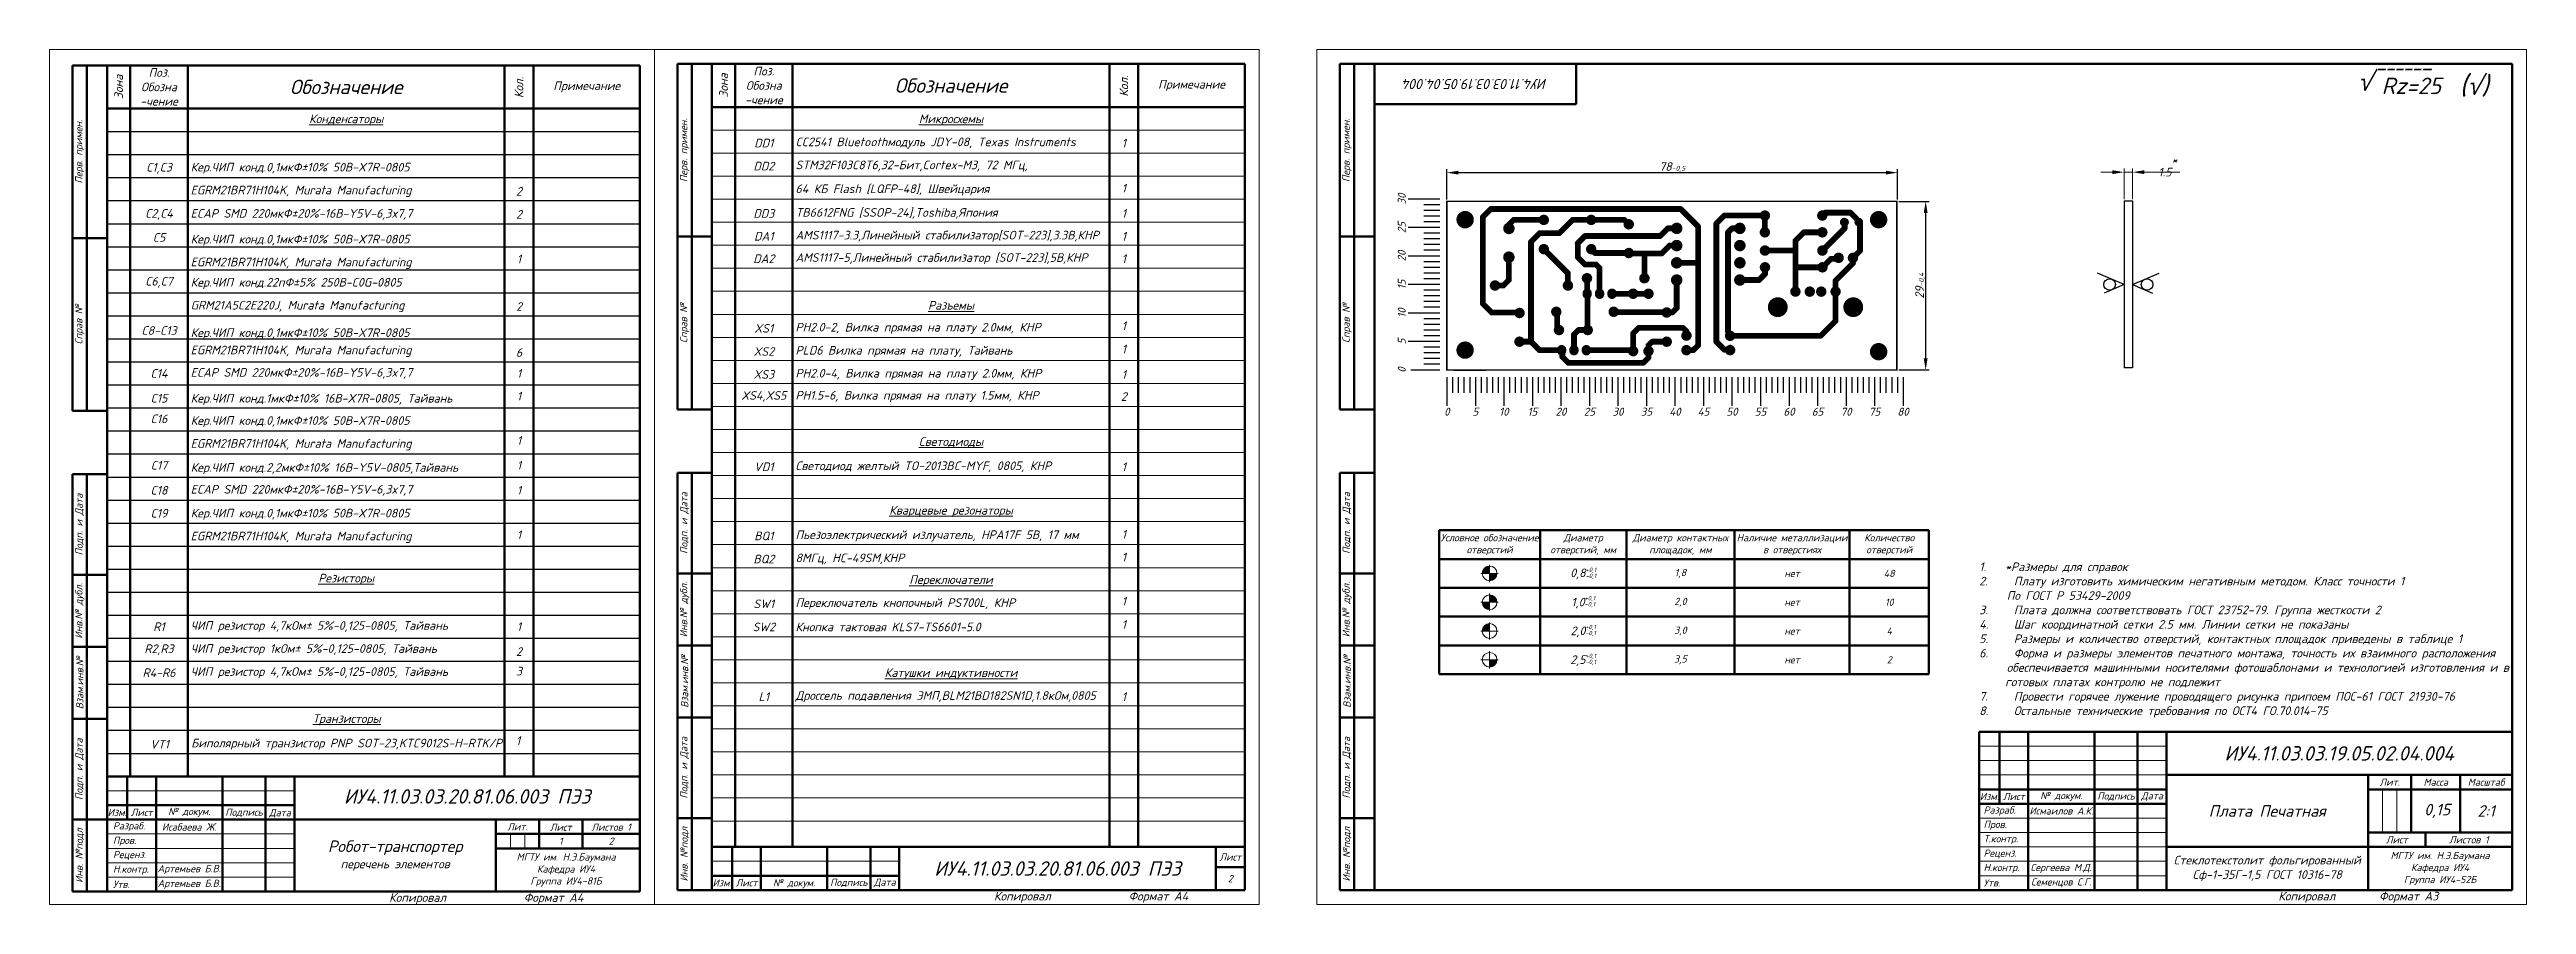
# Model space of a CAD drawing. Header units: millimetres. Extents: x 2470 to 6390, y 1560 to 2814.
# Drawn here: x 3770 to 4630, y 2220 to 2517 of the extents above; entities that cross this region are included whole.
import ezdxf

# ---------------------------------------------------------------- set-up
doc = ezdxf.new("R2010")
doc.units = ezdxf.units.MM
doc.layers.get('0').update_dxf_attribs({"lineweight": 0})
for name, color, linetype, lineweight in [('border', 7, 'Continuous', 70), ('Text', 7, 'Continuous', 18), ('Размерные линии', 7, 'Continuous', 15), ('Сплошная толстая основная', 7, 'Continuous', 70), ('Сплошная тонкая', 7, 'Continuous', 30)]:
    doc.layers.add(name, color=color, linetype=linetype, lineweight=lineweight)
doc.layers.add('BOTTOM_LAYER', color=7, linetype='Continuous')
doc.layers.add('DRILL GOST', color=7, linetype='Continuous')
doc.layers.add('DRILL', color=7, linetype='Continuous', true_color=0xffffff)
doc.styles.add('Main', font='isocpeur.ttf', dxfattribs={"oblique": 15, "height": 3})
doc.dimstyles.new('ISO-25', dxfattribs={"dimtxt": 3, "dimasz": 4, "dimexe": 1.25, "dimexo": 0.625, "dimtad": 1, "dimtoh": 1, "dimtxsty": 'Main', "dimcen": 2.5, "dimclrd": 256, "dimclre": 256, "dimclrt": 256, "dimadec": 0, "dimazin": 0, "dimtol": 1, "dimtm": 0.5, "dimtfac": 1, "dimtmove": 0, "dimatfit": 3, "dimfxl": 1, "dimlwd": -1, "dimlwe": -1, "dimarcsym": 0})
pattern_1 = [(0, (-6.173, 2.445), (0, 6.985), [5.08, -1.905]), (90, (-6.173, 2.445), (-6.985, 4e-16), [5.08, -1.905])]

msp = doc.modelspace()

# ---------------------------------------------------------------- texts
at = {"layer": 'border', "attachment_point": 5, "style": 'Main'}
for s, width, gutter_width, heights, insert, char_height, rotation in [('\\pxqc;Зона', 8, 15, [0], (3794, 2504), 3, 90), ('\\pxqc;Кол.', 10, 15, [0], (3933, 2503.804), 3, 90), ('\\pxqc;Зона', 8, 15, [0], (4004, 2504.5), 3, 90), ('\\pxqc;Кол.', 10, 15, [0], (4143, 2504.304), 3, 90), ('\\pxqc;ИУ4.11.03.03.19.05.04.004', 116.93347, 66.064, [12.033], (4265, 2505), 3.5, 180)]:
    msp.add_mtext_dynamic_manual_height_columns(s, width=width, gutter_width=gutter_width, heights=heights, dxfattribs=dict(at, insert=insert, char_height=char_height, rotation=rotation))
at = {"layer": 'border', "style": 'Main'}
for s, width, gutter_width, heights, insert, char_height, attachment_point in [('\\pxqc;Поз.\\PОбозна\\P-чение', 20, 15, [0], (3808, 2504), 3, 5), ('\\pxqc;{\\H1.66667x;Обозначение} ', 110, 15, [0], (3873, 2504), 3, 5), ('\\pxqc;Примечание ', 37, 15, [0], (3956.5, 2504), 3, 5), ('\\pxqc;Поз.\\PОбозна\\P-чение', 20, 15, [0], (4018, 2504.5), 3, 5), ('\\pxqc;{\\H1.66667x;Обозначение} ', 110, 15, [0], (4083, 2504.5), 3, 5), ('\\pxqc;Примечание ', 37, 15, [0], (4166.5, 2504.5), 3, 5), ('{\\H0.95833x;√‾‾‾‾‾‾}', 23, 34.5, [0], (4571.364, 2509.31), 6.9, 1), ('\\pxqc;Rz=25', 24.71619, 34.5, [0], (4590.031, 2504.388), 5.75, 5), ('\\pxqc;({\\H0.95833x;√)}', 14.54937, 34.5, [0], (4611.805, 2504.388), 6.9, 5), ('{\\H1.66667x;ИУ4.11.03.03.19.05.02.04.004}', 120, 66.064, [15], (4565, 2272.5), 3, 5), ('\\pxqc;Подпись', 5, 12.5, [0], (3837.5, 2251.866), 2.5, 5), ('{\\H1.66667x;ИУ4.11.03.03.20.81.06.003 ПЭ3}', 120, 66.064, [15], (3915, 2257.541), 3, 5), ('Изм.', 2.5, 12.5, [0], (4443.5, 2257.5), 2.5, 5), ('\\pxqc;Лист', 5.19616, 12.5, [0], (4452, 2257.5), 2.5, 5), ('\\pxqc;Подпись', 5, 12.5, [0], (4487.5, 2257.5), 2.5, 5), ('\\pxqc;Плата Печатная ', 70, 15, [0], (4540, 2252.5), 4, 5), ('0,15', 17.35071, 15, [15.166], (4599, 2252.5), 4, 5), ('\\pxqc;2:1', 17.35071, 15, [15.166], (4616, 2252.5), 4, 5), ('\\pxqc;Лист', 2.5, 12.5, [0], (3947.5, 2246.825), 2.5, 5), ('Пров.', 7.5, 12.5, [0], (4441.5, 2247.507), 2.5, 4), ('\\pxql;Пров.', 7.5, 12.5, [0], (3792.017, 2241.942), 2.5, 4), ('\\pxql;Реценз.', 2.5, 12.5, [0], (3792.028, 2237), 2.5, 4), ('\\pxqc;{\\H1.33333x;Робот-транспортер\\H0.75x;\\P}перечень элементов', 70, 15, [0], (3890, 2237), 3, 5), ('\\pxqc;МГТУ им. Н.Э.Баумана\\P\\pq*;Кафедра ИУ4\\P\\pqc;Группа ИУ4-81Б', 47.99945, 66.064, [14.024], (3949.34, 2232), 2.5, 5), ('\\pxqc;1', 15, 15, [0], (3947.5, 2242), 2.5, 5), ('\\pxqc;2', 20, 15, [0], (3965, 2242), 2.5, 5), ('Реценз.', 2.5, 12.5, [0], (4441.5, 2237.499), 2.5, 4), ('\\pxqc;Стеклотекстолит фольгированный \\PСф-1-35Г-1,5 ГОСТ 10316-78', 70, 15, [0], (4540, 2232.5), 3, 5), ('\\pxqc;Лист', 2.5, 12.5, [0], (4585, 2242.5), 2.5, 5), ('\\pxqc;МГТУ им. Н.Э.Баумана\\P\\pq*;Кафедра ИУ4\\P\\pqc;Группа ИУ4-52Б', 47.99945, 66.064, [14.024], (4600, 2232.5), 2.5, 5), ('\\pxqc;Подпись', 5, 12.5, [0], (4047.5, 2227.5), 2.5, 5), ('{\\H1.66667x;ИУ4.11.03.03.20.81.06.003 ПЭ3}', 120, 66.064, [15], (4120, 2232.5), 3, 5), ('\\pxqc;2', 10, 15, [0], (4180, 2229), 2.5, 5), ('\\pxqc;                Копировал ', 70, 15, [0], (3882.5, 2222), 3, 5), ('\\pxqc;Формат A4', 50, 15, [0], (3945, 2222), 3, 5), ('\\pxqc;                Копировал ', 70, 15, [0], (4092.5, 2222.5), 3, 5), ('\\pxqc;Формат A4', 50, 15, [0], (4155, 2222.5), 3, 5), ('\\pxqc;Копировал ', 70, 15, [0], (4553.717, 2222.51), 3, 5), ('\\pxql;  Формат А3', 50, 15, [0], (4600, 2222.5), 3, 5)]:
    msp.add_mtext_dynamic_manual_height_columns(s, width=width, gutter_width=gutter_width, heights=heights, dxfattribs=dict(at, insert=insert, char_height=char_height, attachment_point=attachment_point))
at = {"layer": 'border', "lineweight": 70, "char_height": 2.5, "attachment_point": 5, "rotation": 90, "style": 'Main'}
for s, width, heights, insert in [('\\pxqc;Перв. примен.', 30.37405, [0], (3780.5, 2481.5)), ('\\pxqc;Перв. примен.', 30.37405, [0], (3990.5, 2482)), ('\\pxqc;Перв. примен.', 30.37405, [0], (4220.5, 2482)), ('\\pxqc;Справ №', 17.85188, [0], (3780.5, 2421.5)), ('\\pxqc;Справ №', 17.85188, [0], (3990.5, 2422)), ('\\pxqc;Справ №', 17.85188, [0], (4220.5, 2422)), ('\\pxqc;Подп. и Дата', 27.71565, [0], (3780.5, 2352)), ('\\pxqc;Подп. и Дата', 27.71565, [0], (3990.5, 2352.5)), ('\\pxqc;Подп. и Дата', 27.71565, [0], (4220.5, 2352.5)), ('Инв.№ дубл.', 25.15279, [0], (3780.5, 2322)), ('Инв.№ дубл.', 25.15279, [0], (3990.5, 2322.5)), ('Инв.№ дубл.', 25.15279, [0], (4220.5, 2322.5)), ('\\pxqc,t4;Взам.инв.№', 27.09632, [0], (3780.5, 2297)), ('\\pxqc,t4;Взам.инв.№', 27.09632, [0], (3990.5, 2297.5)), ('\\pxqc,t4;Взам.инв.№', 27.09632, [0], (4220.5, 2297.5)), ('\\pxqc;Подп. и Дата', 27.71565, [0], (3780.5, 2267)), ('\\pxqc;Подп. и Дата', 27.71565, [0], (3990.5, 2267.5)), ('\\pxqc;Подп. и Дата', 27.71565, [0], (4220.5, 2267.5)), ('\\pxqc;Инв. №подл', 24.3376, [10.701], (3780.5, 2236.99)), ('\\pxqc;Инв. №подл', 24.3376, [10.701], (3990.5, 2237.49)), ('\\pxqc;Инв. №подл', 24.3376, [10.701], (4220.5, 2237.49))]:
    msp.add_mtext_dynamic_manual_height_columns(s, width=width, gutter_width=15, heights=heights, dxfattribs=dict(at, insert=insert))
at = {"layer": 'border', "char_height": 2.5, "style": 'Main'}
for s, insert, attachment_point in [('\\pxqc;Лит.', (4582.5, 2262.5), 5), ('Разраб.', (4441.5, 2252.472), 4), ('\\pxqc;Исмаилов А.К.', (4468.5, 2252.5), 5), ('\\pxqc;Дата', (4500, 2257.5), 5), ('\\pxql;Разраб.', (3792.006, 2246.976), 4), ('\\pxqc;Исабаева Ж.', (3818.5, 2246.928), 5), ('\\pxqc;Дата', (3850, 2251.646), 5), ('\\pxqc;Лит.', (3932.445, 2247), 5), ('\\pxqc;Листов 1 ', (3965, 2246.868), 5), ('Т.контр.', (4441.5, 2242.5), 4), ('\\pxqc;Листов 1 ', (4610, 2242.5), 5), ('Утв.', (3792.05, 2227.004), 4), ('Н.контр.', (3792.039, 2231.958), 4), ('\\pxqc;Артемьев Б.В.', (3818.5, 2232.115), 5), ('\\pxqc;Артемьев Б.В.', (3818.5, 2227), 5), ('\\pxqc;Дата', (4060, 2227.5), 5), ('Утв.', (4441.5, 2227.5), 4), ('Н.контр.', (4441.5, 2232.5), 4), ('\\pxqc;Сергеева М.Д.', (4468.434, 2232.5), 5), ('\\pxqc;Семенцов С.Г.', (4468.5, 2227.5), 5)]:
    msp.add_mtext(s, dxfattribs=dict(at, insert=insert, attachment_point=attachment_point))
at = {"layer": 'border', "char_height": 2.5, "attachment_point": 5, "style": 'Main'}
for s, insert, width in [('\\pxqc;Масса', (4598.5, 2262.5), 8.80675), ('\\pxqc;Масштаб', (4616, 2262.5), 12.13842), ('\\pxqc;№ докум.', (3818.5, 2252), 22.84084), ('\\pxqc;№ докум.', (4468.5, 2257.5), 22.84084), ('\\pxqc;№ докум.', (4028.5, 2227.192), 22.84084)]:
    msp.add_mtext(s, dxfattribs=dict(at, insert=insert, width=width))
at = {"layer": 'border', "lineweight": 70, "char_height": 2.5, "attachment_point": 5, "style": 'Main'}
for s, width, heights, insert in [('\\pxqc;Изм.', 7.03358, [0], (3793.5, 2252)), ('\\pxqc;Лист', 10, [0], (3802, 2252)), ('\\pxqc;Лист', 10, [0], (4180, 2236.5)), ('\\pxqc;Изм.', 7.03358, [0], (4003.5, 2227.5)), ('\\pxqc;Лист', 9.48596, [0.753], (4012, 2227.5))]:
    msp.add_mtext_dynamic_manual_height_columns(s, width=width, gutter_width=15, heights=heights, dxfattribs=dict(at, insert=insert))
at = {"layer": 'DRILL GOST', "char_height": 3, "attachment_point": 5, "style": 'Main'}
for s, heights, insert in [('\\A1;\\pxqc;0,8{\\H0.5x;\\S+0,1^ -0,1;}', [0], (4302.5, 2335)), ('\\pxqc;1,0{\\A1;\\H0.5x;\\S+0,1^ -0,1;}', [3.6], (4302.5, 2325)), ('\\pxqc;2,0{\\A1;\\H0.5x;\\S+0,1^ -0,1;}', [0], (4302.5, 2315)), ('\\pxqc;2,5{\\A1;\\H0.5x;\\S+0,1^ -0,1;}', [0], (4302.5, 2305))]:
    msp.add_mtext_dynamic_manual_height_columns(s, width=30, gutter_width=15, heights=heights, dxfattribs=dict(at, insert=insert))
at = {"layer": 'Text', "char_height": 3, "style": 'Main'}
for s, width, heights, insert, attachment_point in [('\\pxqc;{\\LКонденсаторы }', 3, [0], (3873, 2492.5), 5), ('\\pxqc;{\\LМикросхемы}', 3, [0], (4083, 2492.5), 5), ('DD1', 20, [0], (4018, 2484.5), 5), ('CC2541 Bluetoothмодуль JDY-08, Texas Instruments ', 110, [7.477], (4029, 2484.5), 4), ('\\pxqc;1', 10, [0], (4143, 2484.5), 5), ('\\pxqc;C1,C3', 20, [0], (3808, 2475.731), 5), ('Кер.ЧИП конд.0,1мкФ%%P10% 50В-X7R-0805', 105.98669, [5.533], (3819, 2475.731), 4), ('DD2', 20, [0], (4018, 2476.5), 5), ('STM32F103C8T6,32-Бит,Cortex-M3, 72 МГц,', 110, [7.477], (4029, 2476.5), 4), ('EGRM21BR71H104K, Murata Manufacturing', 110, [7.477], (3819, 2467.731), 4), ('\\pxqc;2', 10, [0], (3933, 2467.731), 5), ('64 КБ Flash [LQFP-48], Швейцария', 110, [7.477], (4029, 2468.229), 4), ('\\pxqc;1', 10, [0], (4143, 2468.812), 5), ('C2,C4', 20, [0], (3808, 2459.731), 5), ('ECAP SMD 220мкФ%%P20%-16В-Y5V-6,3x7,7', 110, [7.477], (3819, 2459.731), 4), ('\\pxqc;2', 10, [0], (3933, 2459.731), 5), ('DD3', 20, [0], (4018, 2460.054), 5), ('TB6612FNG [SSOP-24],Toshiba,Япония ', 110, [7.477], (4029, 2460.054), 4), ('\\pxqc;1', 10, [0], (4143, 2460.054), 5), ('\\pxqc;C5', 20, [0], (3808, 2451.731), 5), ('Кер.ЧИП конд.0,1мкФ%%P10% 50В-X7R-0805', 105.98669, [5.533], (3819, 2450.731), 4), ('DA1', 20, [0], (4018, 2452.114), 5), ('AMS1117-3.3,Линейный стабилизатор[SOT-223],3.3В,КНР ', 110, [7.477], (4029, 2452.114), 4), ('\\pxqc;1', 10, [0], (4143, 2452.114), 5), ('EGRM21BR71H104K, Murata Manufacturing', 110, [7.477], (3819, 2442.731), 4), ('\\pxqc;1', 10, [0], (3933, 2444.231), 5), ('DA2', 20, [0], (4018, 2444.328), 5), ('AMS1117-5,Линейный стабилизатор [SOT-223],5В,КНР ', 110, [7.477], (4029, 2444.328), 4), ('\\pxqc;1', 10, [0], (4143, 2444.328), 5), ('\\pxqc;C6,C7', 20, [0], (3808, 2436.147), 5), ('Кер.ЧИП конд.22пФ%%P5% 250В-C0G-0805', 105.98669, [5.533], (3819, 2435.731), 4), ('GRM21A5C2E220J, Murata Manufacturing', 110, [7.477], (3819, 2427.731), 4), ('\\pxqc;2', 10, [0], (3933, 2427.731), 5), ('\\pxqc;{\\LРазъемы}', 3, [0], (4083, 2428.133), 5), ('\\pxqc;C8-C13', 20, [0], (3808, 2419.394), 5), ('Кер.ЧИП конд.0,1мкФ%%P10% 50В-X7R-0805', 105.98669, [5.533], (3819, 2418.236), 4), ('\\pxqc;XS1', 20, [0], (4018, 2420.133), 5), ('PH2.0-2, Вилка прямая на плату 2.0мм, КНР', 110, [7.477], (4029, 2420.133), 4), ('\\pxqc;1', 10, [0], (4143, 2421.028), 5), ('EGRM21BR71H104K, Murata Manufacturing', 110, [7.477], (3819, 2412.169), 4), ('\\pxqc;6', 10, [0], (3933, 2411.731), 5), ('XS2', 20, [0], (4018, 2412.097), 5), ('PLD6 Вилка прямая на плату, Тайвань ', 110, [7.477], (4029, 2412.097), 4), ('\\pxqc;1', 10, [0], (4143, 2412.96), 5), ('C14', 20, [0], (3808, 2404.484), 5), ('ECAP SMD 220мкФ%%P20%-16В-Y5V-6,3x7,7', 110, [7.477], (3819, 2404.484), 4), ('\\pxqc;1', 10, [0], (3933, 2404.484), 5), ('XS3', 20, [0], (4018, 2404.133), 5), ('PH2.0-4, Вилка прямая на плату 2.0мм, КНР', 110, [7.477], (4029, 2404.133), 4), ('\\pxqc;1', 10, [0], (4143, 2404.097), 5), ('\\pxqc;C15', 20, [0], (3808, 2395.869), 5), ('Кер.ЧИП конд.1мкФ%%P10% 16В-X7R-0805, Тайвань', 105.98669, [5.533], (3819, 2395.44), 4), ('\\pxqc;1', 10, [0], (3933, 2396.597), 5), ('XS4,XS5', 20, [0], (4018, 2396.48), 5), ('PH1.5-6, Вилка прямая на плату 1.5мм, КНР', 110, [7.477], (4029, 2396.48), 4), ('\\pxqc;2', 10, [0], (4143, 2396.444), 5), ('\\pxqc;C16', 20, [0], (3808, 2388.706), 5), ('Кер.ЧИП конд.0,1мкФ%%P10% 50В-X7R-0805', 105.98669, [5.533], (3819, 2387.706), 4), ('1', 10, [0], (3933, 2381.206), 5), ('\\pxqc;{\\LСветодиоды }', 3, [0], (4083.006, 2380.556), 5), ('C17', 20, [0], (3808, 2372.569), 5), ('EGRM21BR71H104K, Murata Manufacturing', 110, [7.477], (3819, 2379.706), 4), ('\\pxqc;1', 10, [0], (3933, 2372.565), 5), ('Светодиод желтый TO-2013BC-MYF, 0805, КНР', 110, [7.477], (4029.006, 2372.056), 4), ('C18', 20, [0], (3808, 2363.877), 5), ('ECAP SMD 220мкФ%%P20%-16В-Y5V-6,3x7,7', 110, [7.477], (3819, 2363.877), 4), ('Кер.ЧИП конд.2,2мкФ%%P10% 16В-Y5V-0805,Тайвань', 105.98669, [5.533], (3819, 2371.408), 4), ('\\pxqc;1', 10, [0], (3933, 2363.877), 5), ('\\pxqc;VD1', 20, [0], (4018.006, 2372.056), 5), ('\\pxqc;1', 10, [0], (4143.006, 2372.056), 5), ('\\pxqc;C19', 20, [0], (3808, 2355.896), 5), ('Кер.ЧИП конд.0,1мкФ%%P10% 50В-X7R-0805', 105.98669, [5.533], (3819, 2355.542), 4), ('\\pxqc;{\\LКварцевые резонаторы}', 51.54053, [4.453], (4083.006, 2356.535), 5), ('EGRM21BR71H104K, Murata Manufacturing', 110, [7.477], (3819, 2347.542), 4), ('1', 10, [0], (3933, 2348.396), 5), ('\\pxqc;BQ1', 20, [0], (4018.006, 2348.035), 5), ('Пьезоэлектрический излучатель, HPA17F 5В, 17 мм', 110, [7.477], (4029.006, 2348.035), 4), ('\\pxqc;1', 10, [0], (4143.006, 2348.604), 5), ('\\pxqc;BQ2', 20, [0], (4018.006, 2340.001), 5), ('8МГц, HC-49SM,КНР', 110, [7.477], (4029.006, 2340.001), 4), ('\\pxqc;1', 10, [0], (4143.006, 2340.675), 5), ('\\pxqc;{\\LРезисторы}', 3, [0], (3873, 2332.977), 5), ('\\pxqc;{\\LПереключатели}', 3, [0], (4083, 2332.443), 5), ('\\pxi-3,l3,t3;1.^I*Размеры для справок \\P\\ptz;2.^IПлату изготовить химическим негативным методом. Класс точности 1 \\P\\pt3;     По ГОСТ Р 53429-2009\\P\\ptz;3.^IПлата должна соответствовать ГОСТ 23752-79. Группа жесткости 2\\P4.^IШаг координатной сетки 2.5 мм. Линии сетки не показаны\\P5.^IРазмеры и количество отверстий, контактных площадок приведены в таблице 1\\P6.^IФорма и размеры элементов печатного монтажа, точность их взаимного расположения \\P     обеспечивается машинными носителями фотошаблонами и технологией изготовления и в готовых платах контролю не подлежит                  \\P7.^IПровести горячее лужение проводящего рисунка припоем ПОС-61 ГОСТ 21930-76\\P8.^IОстальные технические требования по ОСТ4 ГО.70.014-75', 184.27065, [91.192], (4440, 2285), 7), ('\\pxqc;SW1', 20, [0], (4018, 2324.443), 5), ('Переключатель кнопочный PS700L, КНР', 110, [7.477], (4029, 2324.443), 4), ('\\pxqc;1', 10, [0], (4143, 2325.338), 5), ('R1', 20, [0], (3808, 2316.503), 5), ('ЧИП резистор 4,7кОм%%P 5%-0,125-0805, Тайвань', 110, [7.477], (3819, 2316.503), 4), ('\\pxqc;1', 10, [0], (3933, 2316.547), 5), ('SW2', 20, [0], (4018, 2316.407), 5), ('Кнопка тактовая KLS7-TS6601-5.0', 110, [7.477], (4029, 2316.407), 4), ('\\pxqc;1', 10, [0], (4143, 2317.27), 5), ('\\pxqc;R2,R3', 20, [0], (3808, 2308.503), 5), ('ЧИП резистор 1кОм%%P 5%-0,125-0805, Тайвань', 110, [7.477], (3819, 2308.503), 4), ('\\pxqc;2', 10, [0], (3933, 2307.859), 5), ('R4-R6', 20, [0], (3808, 2300.503), 5), ('ЧИП резистор 4,7кОм%%P 5%-0,125-0805, Тайвань', 110, [7.477], (3819, 2300.503), 4), ('3', 10, [0], (3933, 2301.076), 5), ('\\pxqc;{\\LКатушки индуктивности}', 51.54053, [4.453], (4083.006, 2300.128), 5), ('L1', 20, [0], (4018.006, 2292.181), 5), ('Дроссель подавления ЭМП,BLM21BD182SN1D,1.8кОм,0805', 110, [7.477], (4029.006, 2292.181), 4), ('\\pxqc;1', 10, [0], (4143.006, 2292.181), 5), ('\\pxqc;{\\LТранзисторы }', 3, [0], (3873.184, 2284.162), 5), ('\\pxqc;VT1', 20, [0], (3808.184, 2275.662), 5), ('Биполярный транзистор PNP SOT-23,KTC9012S-H-RTK/P', 110, [7.477], (3819.184, 2275.662), 4), ('\\pxqc;1', 10, [0], (3932.685, 2276.908), 5)]:
    msp.add_mtext_dynamic_manual_height_columns(s, width=width, gutter_width=15, heights=heights, dxfattribs=dict(at, insert=insert, attachment_point=attachment_point))
at = {"layer": 'Сплошная толстая основная', "char_height": 2.5, "attachment_point": 5, "style": 'Main'}
for s, width, heights, insert in [('\\pxqc;Условное обозначение\\Pотверстий ', 37.35968, [8.902], (4270, 2345)), ('\\pxqc;Диаметр\\Pотверстий, мм', 32.6959, [0], (4302.5, 2345)), ('\\pxqc;Диаметр контактных площадок, мм', 37.99354, [10.152], (4336.25, 2345)), ('\\pxqc;Наличие металлизации \\Pв отверстиях', 49.02903, [0], (4375, 2345)), ('\\pxqc;Количество отверстий', 30.72827, [9.954], (4408.75, 2345)), ('\\pxqc;1,8', 37.99354, [10.152], (4336.25, 2335)), ('нет', 49.02903, [0], (4375, 2335)), ('\\pxqc;48', 30.72827, [9.954], (4408.75, 2335)), ('\\A1;\\pxqc;2,0', 37.99354, [10.152], (4336.25, 2325)), ('нет', 49.02903, [0], (4375, 2325)), ('\\pxqc;10', 30.72827, [9.954], (4408.75, 2325)), ('\\pxqc;3,0', 37.99354, [10.152], (4336.25, 2315)), ('\\pxqc;нет', 49.02903, [0], (4375, 2315)), ('\\pxqc;4', 30.72827, [9.954], (4408.75, 2315)), ('\\pxqc;3,5', 37.99354, [10.152], (4336.25, 2305)), ('\\pxqc;нет', 49.02903, [0], (4375, 2305)), ('\\pxqc;2', 30.72827, [9.954], (4408.75, 2305))]:
    msp.add_mtext_dynamic_manual_height_columns(s, width=width, gutter_width=15, heights=heights, dxfattribs=dict(at, insert=insert))
at = {"layer": 'Сплошная тонкая', "char_height": 2.75, "attachment_point": 5, "rotation": 90, "style": 'Main'}
for s, width, insert in [('\\pxqc;30', 3.90652, (4239.486, 2465.062)), ('\\pxqc;25', 5.06554, (4239.486, 2455.162)), ('\\pxqc;20', 3.53864, (4239.486, 2445.262)), ('\\pxqc;15', 2.75, (4239.486, 2435.362)), ('\\pxqc;10', 2.75, (4239.486, 2425.462)), ('\\pxqc;5', 3.53864, (4239.486, 2415.562)), ('0', 3.53864, (4239.486, 2405.662))]:
    msp.add_mtext_dynamic_manual_height_columns(s, width=width, gutter_width=16.5, heights=[0], dxfattribs=dict(at, insert=insert))
at = {"layer": 'Сплошная тонкая', "char_height": 2.75, "attachment_point": 5, "style": 'Main'}
for s, width, insert in [('\\pxqc;0', 6.3581, (4255.159, 2391.188)), ('\\pxqc;5', 6.3581, (4265.059, 2391.188)), ('\\pxqc;10', 5.13086, (4274.959, 2391.188)), ('\\pxqc;15', 6.3581, (4284.859, 2391.188)), ('\\pxqc;20', 6.3581, (4294.759, 2391.188)), ('\\pxqc;25', 5.13086, (4304.659, 2391.188)), ('\\pxqc;30', 5.13086, (4314.559, 2391.188)), ('\\pxqc;35', 6.3581, (4324.459, 2391.188)), ('\\pxqc;40', 5.13086, (4334.359, 2391.188)), ('\\pxqc;45', 6.3581, (4344.259, 2391.188)), ('50', 6.3581, (4354.159, 2391.188)), ('\\pxqc;55', 5.13086, (4364.059, 2391.188)), ('\\pxqc;60', 5.13086, (4373.959, 2391.188)), ('\\pxqc;65', 6.3581, (4383.859, 2391.188)), ('\\pxqc;70', 5.13086, (4393.759, 2391.188)), ('75', 6.3581, (4403.659, 2391.188)), ('80', 6.3581, (4413.559, 2391.188))]:
    msp.add_mtext_dynamic_manual_height_columns(s, width=width, gutter_width=16.5, heights=[0], dxfattribs=dict(at, insert=insert))

# ---------------------------------------------------------------- blocks, each defined once
blk = doc.blocks.new('ROUND_12')
at = {"const_width": 0.0591}
blk.add_lwpolyline([(-0.03, 0, 1), (0.03, 0, 1)], format="xyb", close=True, dxfattribs=at)
blk = doc.blocks.new('ROUND_13')
at = {"const_width": 0.0354}
blk.add_lwpolyline([(-0.018, 0, 1), (0.018, 0, 1)], format="xyb", close=True, dxfattribs=at)
blk = doc.blocks.new('ROUND_14')
at = {"const_width": 0.03937}
blk.add_lwpolyline([(-0.019685, 0, 1), (0.019685, 0, 1)], format="xyb", close=True, dxfattribs=at)
blk = doc.blocks.new('OBLONG_15')
at = {"const_width": 0.063}
blk.add_lwpolyline([(0, 0.004), (0, -0.004)], dxfattribs=at)
at = {"const_width": 0.0315}
for points in [[(-0.016, 0.004, 1), (0.016, 0.004, 1)], [(-0.016, -0.004, 1), (0.016, -0.004, 1)]]:
    blk.add_lwpolyline(points, format="xyb", close=True, dxfattribs=at)
blk = doc.blocks.new('OBLONG_17')
at = {"const_width": 0.0551}
blk.add_lwpolyline([(0, 0.008), (0, -0.008)], dxfattribs=at)
at = {"const_width": 0.0276}
for points in [[(-0.014, 0.008, 1), (0.014, 0.008, 1)], [(-0.014, -0.008, 1), (0.014, -0.008, 1)]]:
    blk.add_lwpolyline(points, format="xyb", close=True, dxfattribs=at)
blk = doc.blocks.new('ROUND_16')
at = {"const_width": 0.0679}
blk.add_lwpolyline([(-0.034, 0, 1), (0.034, 0, 1)], format="xyb", close=True, dxfattribs=at)
blk = doc.blocks.new('ROUND_18')
at = {"const_width": 0.0295}
blk.add_lwpolyline([(-0.015, 0, 1), (0.015, 0, 1)], format="xyb", close=True, dxfattribs=at)
blk = doc.blocks.new('ROUND_19')
at = {"const_width": 0.0197}
blk.add_lwpolyline([(-0.01, 0, 1), (0.01, 0, 1)], format="xyb", close=True, dxfattribs=at)
blk = doc.blocks.new('ROUND_20')
at = {"const_width": 0.0118}
blk.add_lwpolyline([(-0.006, 0, 1), (0.006, 0, 1)], format="xyb", close=True, dxfattribs=at)
blk = doc.blocks.new('ROUND_1')
at = {"const_width": 0.005}
blk.add_lwpolyline([(-0.0025, 0, 1), (0.0025, 0, 1)], format="xyb", close=True, dxfattribs=at)
blk = doc.blocks.new('ROUND_21')
at = {"const_width": 0.015748}
blk.add_lwpolyline([(-0.007874, 0, 1), (0.007874, 0, 1)], format="xyb", close=True, dxfattribs=at)
blk = doc.blocks.new('ROUND_22')
at = {"const_width": 0.023622}
blk.add_lwpolyline([(-0.011811, 0, 1), (0.011811, 0, 1)], format="xyb", close=True, dxfattribs=at)
blk = doc.blocks.new('ROUND_29')
at = {"const_width": 0.03937}
blk.add_lwpolyline([(-0.019685, 0, 1), (0.019685, 0, 1)], format="xyb", close=True, dxfattribs=at)
blk = doc.blocks.new('ROUND_23')
at = {"const_width": 0.0453}
blk.add_lwpolyline([(-0.023, 0, 1), (0.023, 0, 1)], format="xyb", close=True, dxfattribs=at)
blk = doc.blocks.new('*D37')
at = {"layer": 'Defpoints', "color": 0, "lineweight": 18, "transparency": 16777216}
for p in [(4411.4, 2464.23), (4411.4, 2405.69), (4421.4, 2405.69)]:
    blk.add_point(p, dxfattribs=at)
at = {"layer": 'DRILL GOST', "transparency": 16777216}
for p, q in [((4412.03, 2464.23), (4422.65, 2464.23)), ((4421.4, 2460.23), (4421.4, 2409.69)), ((4412.03, 2405.69), (4422.65, 2405.69))]:
    blk.add_line(p, q, dxfattribs=at)
at = {"layer": 'DRILL GOST', "lineweight": 18, "transparency": 16777216}
for points in [[(4420.74, 2460.23), (4422.07, 2460.23), (4421.4, 2464.23)], [(4420.74, 2409.69), (4422.07, 2409.69), (4421.4, 2405.69)]]:
    blk.add_solid(points, dxfattribs=at)
at = {"layer": 'DRILL GOST', "transparency": 16777216, "insert": (4419.28, 2434.96), "char_height": 3, "attachment_point": 5, "rotation": 90, "style": 'Main'}
blk.add_mtext('29{\\H0.58333x;\\S^ -0,4;}', dxfattribs=at)
blk = doc.blocks.new('*D38')
at = {"layer": 'Defpoints', "color": 0, "lineweight": 18, "transparency": 16777216}
for p in [(4411.65, 2474.23), (4255.16, 2464.23), (4411.65, 2464.23)]:
    blk.add_point(p, dxfattribs=at)
at = {"layer": 'DRILL GOST', "transparency": 16777216}
for p, q in [((4255.16, 2464.85), (4255.16, 2475.48)), ((4259.16, 2474.23), (4407.65, 2474.23)), ((4411.65, 2464.85), (4411.65, 2475.48))]:
    blk.add_line(p, q, dxfattribs=at)
at = {"layer": 'DRILL GOST', "lineweight": 18, "transparency": 16777216}
for points in [[(4259.16, 2474.9), (4259.16, 2473.56), (4255.16, 2474.23)], [(4407.65, 2474.9), (4407.65, 2473.56), (4411.65, 2474.23)]]:
    blk.add_solid(points, dxfattribs=at)
at = {"layer": 'DRILL GOST', "transparency": 16777216, "insert": (4333.41, 2476.35), "char_height": 3, "attachment_point": 5, "style": 'Main'}
blk.add_mtext('78{\\H0.58x;\\S^ -0,5;} ', dxfattribs=at)
blk = doc.blocks.new('*D39')
at = {"layer": 'Defpoints', "color": 0, "lineweight": 18, "transparency": 16777216}
for p in [(4493.27, 2474.39), (4490.27, 2464.39), (4493.27, 2464.39)]:
    blk.add_point(p, dxfattribs=at)
at = {"layer": 'Text', "transparency": 16777216}
for p, q in [((4486.27, 2474.39), (4482.27, 2474.39)), ((4490.27, 2465.01), (4490.27, 2475.64)), ((4490.27, 2474.39), (4493.27, 2474.39)), ((4493.27, 2465.01), (4493.27, 2475.64)), ((4497.27, 2474.39), (4509.69, 2474.39))]:
    blk.add_line(p, q, dxfattribs=at)
at = {"layer": 'Text', "lineweight": 18, "transparency": 16777216}
for points in [[(4486.27, 2475.06), (4486.27, 2473.72), (4490.27, 2474.39)], [(4497.27, 2475.06), (4497.27, 2473.72), (4493.27, 2474.39)]]:
    blk.add_solid(points, dxfattribs=at)
at = {"layer": 'Text', "transparency": 16777216, "insert": (4505.48, 2476.51), "char_height": 3, "attachment_point": 5, "style": 'Main'}
blk.add_mtext('1.5{\\H1x;\\S*^ ;}', dxfattribs=at)

# ---------------------------------------------------------------- dimensions: what is measured, and where the dimension line sits
at = {"layer": 'DRILL GOST'}
dim = msp.add_linear_dim(base=(4411.655, 2474.23), p1=(4255.159, 2464.23), p2=(4411.655, 2464.23), text='78{\\H0.58x;\\S^ -0,5;} ', dimstyle='ISO-25', dxfattribs=at)
dim.commit()
dim.dimension.update_dxf_attribs({"geometry": '*D38', "text_midpoint": (4333.407, 2474.23), "dimtype": 160})
dim = msp.add_linear_dim(base=(4421.404, 2405.694), p1=(4411.404, 2464.23), p2=(4411.404, 2405.694), angle=90, text='29{\\H0.58333x;\\S^ -0,4;}', dimstyle='ISO-25', dxfattribs=at)
dim.commit()
dim.dimension.update_dxf_attribs({"geometry": '*D37', "text_midpoint": (4421.404, 2434.962), "dimtype": 160})
at = {"layer": 'Text'}
dim = msp.add_linear_dim(base=(4493.269, 2474.39), p1=(4490.269, 2464.39), p2=(4493.269, 2464.39), text='1.5{\\H1x;\\S*^ ;}', dimstyle='ISO-25', dxfattribs=at)
dim.commit()
dim.dimension.update_dxf_attribs({"geometry": '*D39', "text_midpoint": (4505.482, 2476.515)})

# ---------------------------------------------------------------- hatches: boundary and pattern name
at = {"layer": 'DRILL GOST'}
h = msp.add_hatch(color=256, dxfattribs=at)
h.dxf.hatch_style = 1
h.paths.add_polyline_path([(4261.495, 2459.938, 0.4142136), (4259.451, 2457.894), (4261.495, 2457.894)])
at = {"layer": 'DRILL GOST', "lineweight": 0}
h = msp.add_hatch(color=256, dxfattribs=at)
h.dxf.hatch_style = 1
h.paths.add_polyline_path([(4365.582, 2459.318), (4365.582, 2460.595, 0.4142136), (4364.304, 2459.318)])
h.paths.add_polyline_path([(4365.582, 2459.318), (4365.582, 2458.04, 0.4142136), (4366.859, 2459.318)])
h = msp.add_hatch(color=256, dxfattribs=at)
h.dxf.hatch_style = 1
h.paths.add_polyline_path([(4385.522, 2459.318), (4385.522, 2460.595, 0.4142136), (4384.245, 2459.318)])
h.paths.add_polyline_path([(4385.522, 2459.318), (4385.522, 2458.04, 0.4142136), (4386.8, 2459.318)])
at = {"layer": 'DRILL GOST'}
h = msp.add_hatch(color=256, dxfattribs=at)
h.dxf.hatch_style = 1
h.paths.add_polyline_path([(4405.068, 2459.938, 0.4142136), (4403.024, 2457.894), (4405.068, 2457.894)])
h = msp.add_hatch(color=256, dxfattribs=at)
h.dxf.hatch_style = 1
h.paths.add_polyline_path([(4277.979, 2454.837, 0.4142136), (4276.701, 2456.115), (4276.701, 2454.837)])
h.paths.add_polyline_path([(4276.701, 2454.837), (4275.423, 2454.837, 0.4142136), (4276.701, 2453.56)])
at = {"layer": 'DRILL GOST', "lineweight": 0}
h = msp.add_hatch(color=256, dxfattribs=at)
h.dxf.hatch_style = 1
h.paths.add_polyline_path([(4288.815, 2457.818), (4288.815, 2459.096, 0.4142136), (4287.537, 2457.818)])
h.paths.add_polyline_path([(4288.815, 2457.818), (4288.815, 2456.541, 0.4142136), (4290.092, 2457.818)])
h = msp.add_hatch(color=256, dxfattribs=at)
h.dxf.hatch_style = 1
h.paths.add_polyline_path([(4305.276, 2457.818), (4305.276, 2459.096, 0.4142136), (4303.998, 2457.818)])
h.paths.add_polyline_path([(4305.276, 2457.818), (4305.276, 2456.541, 0.4142136), (4306.554, 2457.818)])
h = msp.add_hatch(color=256, dxfattribs=at)
h.dxf.hatch_style = 1
h.paths.add_polyline_path([(4318.318, 2456.279), (4318.318, 2457.556, 0.4142136), (4317.041, 2456.279)])
h.paths.add_polyline_path([(4318.318, 2456.279), (4318.318, 2455.001, 0.4142136), (4319.596, 2456.279)])
at = {"layer": 'DRILL GOST'}
h = msp.add_hatch(color=256, dxfattribs=at)
h.dxf.hatch_style = 1
h.paths.add_polyline_path([(4336.232, 2454.869, 0.4142136), (4334.955, 2456.146), (4334.955, 2454.869)])
h.paths.add_polyline_path([(4334.955, 2454.869), (4333.677, 2454.869, 0.4142136), (4334.955, 2453.591)])
h = msp.add_hatch(color=256, dxfattribs=at)
h.dxf.hatch_style = 1
h.paths.add_polyline_path([(4358.167, 2454.869, 0.4142136), (4356.889, 2456.146), (4356.889, 2454.869)])
h.paths.add_polyline_path([(4356.889, 2454.869), (4355.612, 2454.869, 0.4142136), (4356.889, 2453.591)])
at = {"layer": 'DRILL GOST', "lineweight": 0}
h = msp.add_hatch(color=256, dxfattribs=at)
h.dxf.hatch_style = 1
h.paths.add_polyline_path([(4365.582, 2453.493), (4365.582, 2454.771, 0.4142136), (4364.304, 2453.493)])
h.paths.add_polyline_path([(4365.582, 2453.493), (4365.582, 2452.215, 0.4142136), (4366.859, 2453.493)])
h = msp.add_hatch(color=256, dxfattribs=at)
h.dxf.hatch_style = 1
h.paths.add_polyline_path([(4385.522, 2453.493), (4385.522, 2454.771, 0.4142136), (4384.245, 2453.493)])
h.paths.add_polyline_path([(4385.522, 2453.493), (4385.522, 2452.215, 0.4142136), (4386.8, 2453.493)])
h = msp.add_hatch(color=256, dxfattribs=at)
h.dxf.hatch_style = 1
h.paths.add_polyline_path([(4393.279, 2457.038), (4393.279, 2458.316, 0.4142136), (4392.002, 2457.038)])
h.paths.add_polyline_path([(4393.279, 2457.038), (4393.279, 2455.761, 0.4142136), (4394.557, 2457.038)])
h = msp.add_hatch(color=256, dxfattribs=at)
h.dxf.hatch_style = 1
h.paths.add_polyline_path([(4398.19, 2457.038), (4398.19, 2458.316, 0.4142136), (4396.912, 2457.038)])
h.paths.add_polyline_path([(4398.19, 2457.038), (4398.19, 2455.761, 0.4142136), (4399.468, 2457.038)])
at = {"layer": 'DRILL GOST'}
h = msp.add_hatch(color=256, dxfattribs=at)
h.dxf.hatch_style = 1
h.paths.add_polyline_path([(4277.979, 2444.867, 0.4142136), (4276.701, 2446.144), (4276.701, 2444.867)])
h.paths.add_polyline_path([(4276.701, 2444.867), (4275.423, 2444.867, 0.4142136), (4276.701, 2443.589)])
at = {"layer": 'DRILL GOST', "lineweight": 0}
h = msp.add_hatch(color=256, dxfattribs=at)
h.dxf.hatch_style = 1
h.paths.add_polyline_path([(4288.825, 2447.648), (4288.825, 2448.926, 0.4142136), (4287.547, 2447.648)])
h.paths.add_polyline_path([(4288.825, 2447.648), (4288.825, 2446.371, 0.4142136), (4290.102, 2447.648)])
h = msp.add_hatch(color=256, dxfattribs=at)
h.dxf.hatch_style = 1
h.paths.add_polyline_path([(4305.276, 2447.648), (4305.276, 2448.926, 0.4142136), (4303.998, 2447.648)])
h.paths.add_polyline_path([(4305.276, 2447.648), (4305.276, 2446.371, 0.4142136), (4306.554, 2447.648)])
h = msp.add_hatch(color=256, dxfattribs=at)
h.dxf.hatch_style = 1
h.paths.add_polyline_path([(4318.318, 2446.308), (4318.318, 2447.586, 0.4142136), (4317.041, 2446.308)])
h.paths.add_polyline_path([(4318.318, 2446.308), (4318.318, 2445.031, 0.4142136), (4319.596, 2446.308)])
at = {"layer": 'DRILL GOST'}
h = msp.add_hatch(color=256, dxfattribs=at)
h.dxf.hatch_style = 1
h.paths.add_polyline_path([(4336.232, 2448.887, 0.4142136), (4334.955, 2450.164), (4334.955, 2448.887)])
h.paths.add_polyline_path([(4334.955, 2448.887), (4333.677, 2448.887, 0.4142136), (4334.955, 2447.609)])
h = msp.add_hatch(color=256, dxfattribs=at)
h.dxf.hatch_style = 1
h.paths.add_polyline_path([(4336.232, 2442.904, 0.4142136), (4334.955, 2444.182), (4334.955, 2442.904)])
h.paths.add_polyline_path([(4334.955, 2442.904), (4333.677, 2442.904, 0.4142136), (4334.955, 2441.627)])
h = msp.add_hatch(color=256, dxfattribs=at)
h.dxf.hatch_style = 1
h.paths.add_polyline_path([(4358.167, 2448.887, 0.4142136), (4356.889, 2450.164), (4356.889, 2448.887)])
h.paths.add_polyline_path([(4356.889, 2448.887), (4355.612, 2448.887, 0.4142136), (4356.889, 2447.609)])
h = msp.add_hatch(color=256, dxfattribs=at)
h.dxf.hatch_style = 1
h.paths.add_polyline_path([(4358.167, 2442.904, 0.4142136), (4356.889, 2444.182), (4356.889, 2442.904)])
h.paths.add_polyline_path([(4356.889, 2442.904), (4355.612, 2442.904, 0.4142136), (4356.889, 2441.627)])
at = {"layer": 'DRILL GOST', "lineweight": 0}
h = msp.add_hatch(color=256, dxfattribs=at)
h.dxf.hatch_style = 1
h.paths.add_polyline_path([(4365.609, 2447.162), (4365.609, 2448.439, 0.4142136), (4364.332, 2447.162)])
h.paths.add_polyline_path([(4365.609, 2447.162), (4365.609, 2445.884, 0.4142136), (4366.887, 2447.162)])
h = msp.add_hatch(color=256, dxfattribs=at)
h.dxf.hatch_style = 1
h.paths.add_polyline_path([(4365.609, 2441.337), (4365.609, 2442.615, 0.4142136), (4364.332, 2441.337)])
h.paths.add_polyline_path([(4365.609, 2441.337), (4365.609, 2440.06, 0.4142136), (4366.887, 2441.337)])
h = msp.add_hatch(color=256, dxfattribs=at)
h.dxf.hatch_style = 1
h.paths.add_polyline_path([(4385.55, 2447.162), (4385.55, 2448.439, 0.4142136), (4384.273, 2447.162)])
h.paths.add_polyline_path([(4385.55, 2447.162), (4385.55, 2445.884, 0.4142136), (4386.828, 2447.162)])
h = msp.add_hatch(color=256, dxfattribs=at)
h.dxf.hatch_style = 1
h.paths.add_polyline_path([(4385.55, 2441.337), (4385.55, 2442.615, 0.4142136), (4384.273, 2441.337)])
h.paths.add_polyline_path([(4385.55, 2441.337), (4385.55, 2440.06, 0.4142136), (4386.828, 2441.337)])
h = msp.add_hatch(color=256, dxfattribs=at)
h.dxf.hatch_style = 1
h.paths.add_polyline_path([(4391.171, 2444.629), (4391.171, 2445.907, 0.4142136), (4389.894, 2444.629)])
h.paths.add_polyline_path([(4391.171, 2444.629), (4391.171, 2443.352, 0.4142136), (4392.449, 2444.629)])
h = msp.add_hatch(color=256, dxfattribs=at)
h.dxf.hatch_style = 1
h.paths.add_polyline_path([(4396.157, 2444.629), (4396.157, 2445.907, 0.4142136), (4394.879, 2444.629)])
h.paths.add_polyline_path([(4396.157, 2444.629), (4396.157, 2443.352, 0.4142136), (4397.434, 2444.629)])
h = msp.add_hatch(color=256, dxfattribs=at)
h.dxf.hatch_style = 1
h.paths.add_polyline_path([(4271.869, 2435.006), (4271.869, 2436.284, 0.4142136), (4270.591, 2435.006)])
h.paths.add_polyline_path([(4271.869, 2435.006), (4271.869, 2433.728, 0.4142136), (4273.146, 2435.006)])
h = msp.add_hatch(color=256, dxfattribs=at)
h.dxf.hatch_style = 1
h.paths.add_polyline_path([(4297.193, 2435.006), (4297.193, 2436.284, 0.4142136), (4295.916, 2435.006)])
h.paths.add_polyline_path([(4297.193, 2435.006), (4297.193, 2433.728, 0.4142136), (4298.471, 2435.006)])
h = msp.add_hatch(color=256, dxfattribs=at)
h.dxf.hatch_style = 1
h.paths.add_polyline_path([(4303.808, 2437.538), (4303.808, 2438.816, 0.4142136), (4302.531, 2437.538)])
h.paths.add_polyline_path([(4303.808, 2437.538), (4303.808, 2436.261, 0.4142136), (4305.086, 2437.538)])
h = msp.add_hatch(color=256, dxfattribs=at)
h.dxf.hatch_style = 1
h.paths.add_polyline_path([(4323.749, 2437.538), (4323.749, 2438.816, 0.4142136), (4322.472, 2437.538)])
h.paths.add_polyline_path([(4323.749, 2437.538), (4323.749, 2436.261, 0.4142136), (4325.027, 2437.538)])
at = {"layer": 'DRILL GOST'}
h = msp.add_hatch(color=256, dxfattribs=at)
h.dxf.hatch_style = 1
h.paths.add_polyline_path([(4336.232, 2436.922, 0.4142136), (4334.955, 2438.2), (4334.955, 2436.922)])
h.paths.add_polyline_path([(4334.955, 2436.922), (4333.677, 2436.922, 0.4142136), (4334.955, 2435.645)])
h = msp.add_hatch(color=256, dxfattribs=at)
h.dxf.hatch_style = 1
h.paths.add_polyline_path([(4358.167, 2436.922, 0.4142136), (4356.889, 2438.2), (4356.889, 2436.922)])
h.paths.add_polyline_path([(4356.889, 2436.922), (4355.612, 2436.922, 0.4142136), (4356.889, 2435.645)])
at = {"layer": 'DRILL GOST', "lineweight": 0}
h = msp.add_hatch(color=256, dxfattribs=at)
h.dxf.hatch_style = 1
h.paths.add_polyline_path([(4376.176, 2432.894), (4376.176, 2434.172, 0.4142136), (4374.899, 2432.894)])
h.paths.add_polyline_path([(4376.176, 2432.894), (4376.176, 2431.617, 0.4142136), (4377.454, 2432.894)])
h = msp.add_hatch(color=256, dxfattribs=at)
h.dxf.hatch_style = 1
h.paths.add_polyline_path([(4381.161, 2432.894), (4381.161, 2434.172, 0.4142136), (4379.884, 2432.894)])
h.paths.add_polyline_path([(4381.161, 2432.894), (4381.161, 2431.617, 0.4142136), (4382.439, 2432.894)])
h = msp.add_hatch(color=256, dxfattribs=at)
h.dxf.hatch_style = 1
h.paths.add_polyline_path([(4381.161, 2432.894), (4381.161, 2434.172, 0.4142136), (4379.884, 2432.894)])
h.paths.add_polyline_path([(4381.161, 2432.894), (4381.161, 2431.617, 0.4142136), (4382.439, 2432.894)])
h = msp.add_hatch(color=256, dxfattribs=at)
h.dxf.hatch_style = 1
h.paths.add_polyline_path([(4385.15, 2432.894), (4385.15, 2434.172, 0.4142136), (4383.872, 2432.894)])
h.paths.add_polyline_path([(4385.15, 2432.894), (4385.15, 2431.617, 0.4142136), (4386.427, 2432.894)])
h = msp.add_hatch(color=256, dxfattribs=at)
h.dxf.hatch_style = 1
h.paths.add_polyline_path([(4385.15, 2432.894), (4385.15, 2434.172, 0.4142136), (4383.872, 2432.894)])
h.paths.add_polyline_path([(4385.15, 2432.894), (4385.15, 2431.617, 0.4142136), (4386.427, 2432.894)])
h = msp.add_hatch(color=256, dxfattribs=at)
h.dxf.hatch_style = 1
h.paths.add_polyline_path([(4390.135, 2432.894), (4390.135, 2434.172, 0.4142136), (4388.857, 2432.894)])
h.paths.add_polyline_path([(4390.135, 2432.894), (4390.135, 2431.617, 0.4142136), (4391.412, 2432.894)])
h = msp.add_hatch(color=256, dxfattribs=at)
h.dxf.hatch_style = 1
h.paths.add_polyline_path([(4280.394, 2425.476), (4280.394, 2426.754, 0.4142136), (4279.117, 2425.476)])
h.paths.add_polyline_path([(4280.394, 2425.476), (4280.394, 2424.199, 0.4142136), (4281.672, 2425.476)])
h = msp.add_hatch(color=256, dxfattribs=at)
h.dxf.hatch_style = 1
h.paths.add_polyline_path([(4293.153, 2425.889), (4293.153, 2427.167, 0.4142136), (4291.875, 2425.889)])
h.paths.add_polyline_path([(4293.153, 2425.889), (4293.153, 2424.611, 0.4142136), (4294.431, 2425.889)])
h = msp.add_hatch(color=256, dxfattribs=at)
h.dxf.hatch_style = 1
h.paths.add_polyline_path([(4303.883, 2432.16), (4303.883, 2433.437, 0.4142136), (4302.605, 2432.16)])
h.paths.add_polyline_path([(4303.883, 2432.16), (4303.883, 2430.882, 0.4142136), (4305.161, 2432.16)])
h = msp.add_hatch(color=256, dxfattribs=at)
h.dxf.hatch_style = 1
h.paths.add_polyline_path([(4308.188, 2432.16), (4308.188, 2433.437, 0.4142136), (4306.911, 2432.16)])
h.paths.add_polyline_path([(4308.188, 2432.16), (4308.188, 2430.882, 0.4142136), (4309.466, 2432.16)])
h = msp.add_hatch(color=256, dxfattribs=at)
h.dxf.hatch_style = 1
h.paths.add_polyline_path([(4312.493, 2432.16), (4312.493, 2433.437, 0.4142136), (4311.216, 2432.16)])
h.paths.add_polyline_path([(4312.493, 2432.16), (4312.493, 2430.882, 0.4142136), (4313.771, 2432.16)])
h = msp.add_hatch(color=256, dxfattribs=at)
h.dxf.hatch_style = 1
h.paths.add_polyline_path([(4313.094, 2425.889), (4313.094, 2427.167, 0.4142136), (4311.816, 2425.889)])
h.paths.add_polyline_path([(4313.094, 2425.889), (4313.094, 2424.611, 0.4142136), (4314.371, 2425.889)])
h = msp.add_hatch(color=256, dxfattribs=at)
h.dxf.hatch_style = 1
h.paths.add_polyline_path([(4319.838, 2432.16), (4319.838, 2433.437, 0.4142136), (4318.56, 2432.16)])
h.paths.add_polyline_path([(4319.838, 2432.16), (4319.838, 2430.882, 0.4142136), (4321.115, 2432.16)])
h = msp.add_hatch(color=256, dxfattribs=at)
h.dxf.hatch_style = 1
h.paths.add_polyline_path([(4325.156, 2432.16), (4325.156, 2433.437, 0.4142136), (4323.878, 2432.16)])
h.paths.add_polyline_path([(4325.156, 2432.16), (4325.156, 2430.882, 0.4142136), (4326.433, 2432.16)])
h = msp.add_hatch(color=256, dxfattribs=at)
h.dxf.hatch_style = 1
h.paths.add_polyline_path([(4331.487, 2425.636), (4331.487, 2426.913, 0.4142136), (4330.209, 2425.636)])
h.paths.add_polyline_path([(4331.487, 2425.636), (4331.487, 2424.358, 0.4142136), (4332.765, 2425.636)])
at = {"layer": 'DRILL GOST'}
h = msp.add_hatch(color=256, dxfattribs=at)
h.dxf.hatch_style = 1
h.paths.add_polyline_path([(4370.055, 2427.49), (4370.055, 2424.792, 0.4142136), (4372.753, 2427.49)])
h = msp.add_hatch(color=256, dxfattribs=at)
h.dxf.hatch_style = 1
h.paths.add_polyline_path([(4396.257, 2427.49), (4396.257, 2424.792, 0.4142136), (4398.955, 2427.49)])
at = {"layer": 'DRILL GOST', "lineweight": 0}
h = msp.add_hatch(color=256, dxfattribs=at)
h.dxf.hatch_style = 1
h.paths.add_polyline_path([(4280.394, 2415.506), (4280.394, 2416.784, 0.4142136), (4279.116, 2415.506)])
h.paths.add_polyline_path([(4280.394, 2415.506), (4280.394, 2414.228, 0.4142136), (4281.672, 2415.506)])
h = msp.add_hatch(color=256, dxfattribs=at)
h.dxf.hatch_style = 1
h.paths.add_polyline_path([(4294.086, 2419.558), (4294.086, 2420.835, 0.4142136), (4292.809, 2419.558)])
h.paths.add_polyline_path([(4294.086, 2419.558), (4294.086, 2418.28, 0.4142136), (4295.364, 2419.558)])
h = msp.add_hatch(color=256, dxfattribs=at)
h.dxf.hatch_style = 1
h.paths.add_polyline_path([(4304.057, 2419.558), (4304.057, 2420.835, 0.4142136), (4302.779, 2419.558)])
h.paths.add_polyline_path([(4304.057, 2419.558), (4304.057, 2418.28, 0.4142136), (4305.334, 2419.558)])
h = msp.add_hatch(color=256, dxfattribs=at)
h.dxf.hatch_style = 1
h.paths.add_polyline_path([(4331.487, 2415.506), (4331.487, 2416.784, 0.4142136), (4330.209, 2415.506)])
h.paths.add_polyline_path([(4331.487, 2415.506), (4331.487, 2414.228, 0.4142136), (4332.765, 2415.506)])
h = msp.add_hatch(color=256, dxfattribs=at)
h.dxf.hatch_style = 1
h.paths.add_polyline_path([(4338.345, 2417.628), (4338.345, 2418.905, 0.4142136), (4337.067, 2417.628)])
h.paths.add_polyline_path([(4338.345, 2417.628), (4338.345, 2416.35, 0.4142136), (4339.622, 2417.628)])
h = msp.add_hatch(color=256, dxfattribs=at)
h.dxf.hatch_style = 1
h.paths.add_polyline_path([(4353.5, 2417.548), (4353.5, 2418.826, 0.4142136), (4352.222, 2417.548)])
h.paths.add_polyline_path([(4353.5, 2417.548), (4353.5, 2416.27, 0.4142136), (4354.777, 2417.548)])
at = {"layer": 'DRILL GOST'}
h = msp.add_hatch(color=256, dxfattribs=at)
h.dxf.hatch_style = 1
h.paths.add_polyline_path([(4261.495, 2414.615, 0.4142136), (4259.451, 2412.57), (4261.495, 2412.57)])
at = {"layer": 'DRILL GOST', "lineweight": 0}
h = msp.add_hatch(color=256, dxfattribs=at)
h.dxf.hatch_style = 1
h.paths.add_polyline_path([(4294.989, 2412.547), (4294.989, 2413.824, 0.4142136), (4293.711, 2412.547)])
h.paths.add_polyline_path([(4294.989, 2412.547), (4294.989, 2411.269, 0.4142136), (4296.266, 2412.547)])
h = msp.add_hatch(color=256, dxfattribs=at)
h.dxf.hatch_style = 1
h.paths.add_polyline_path([(4299.294, 2412.547), (4299.294, 2413.824, 0.4142136), (4298.016, 2412.547)])
h.paths.add_polyline_path([(4299.294, 2412.547), (4299.294, 2411.269, 0.4142136), (4300.572, 2412.547)])
h = msp.add_hatch(color=256, dxfattribs=at)
h.dxf.hatch_style = 1
h.paths.add_polyline_path([(4303.599, 2412.547), (4303.599, 2413.824, 0.4142136), (4302.321, 2412.547)])
h.paths.add_polyline_path([(4303.599, 2412.547), (4303.599, 2411.269, 0.4142136), (4304.877, 2412.547)])
h = msp.add_hatch(color=256, dxfattribs=at)
h.dxf.hatch_style = 1
h.paths.add_polyline_path([(4319.838, 2412.219), (4319.838, 2413.496, 0.4142136), (4318.56, 2412.219)])
h.paths.add_polyline_path([(4319.838, 2412.219), (4319.838, 2410.941, 0.4142136), (4321.115, 2412.219)])
h = msp.add_hatch(color=256, dxfattribs=at)
h.dxf.hatch_style = 1
h.paths.add_polyline_path([(4325.156, 2412.219), (4325.156, 2413.496, 0.4142136), (4323.878, 2412.219)])
h.paths.add_polyline_path([(4325.156, 2412.219), (4325.156, 2410.941, 0.4142136), (4326.433, 2412.219)])
h = msp.add_hatch(color=256, dxfattribs=at)
h.dxf.hatch_style = 1
h.paths.add_polyline_path([(4338.345, 2412.563), (4338.345, 2413.84, 0.4142136), (4337.067, 2412.563)])
h.paths.add_polyline_path([(4338.345, 2412.563), (4338.345, 2411.285, 0.4142136), (4339.622, 2412.563)])
h = msp.add_hatch(color=256, dxfattribs=at)
h.dxf.hatch_style = 1
h.paths.add_polyline_path([(4353.5, 2412.563), (4353.5, 2413.84, 0.4142136), (4352.222, 2412.563)])
h.paths.add_polyline_path([(4353.5, 2412.563), (4353.5, 2411.285, 0.4142136), (4354.777, 2412.563)])
at = {"layer": 'DRILL GOST'}
h = msp.add_hatch(color=256, dxfattribs=at)
h.dxf.hatch_style = 1
h.paths.add_polyline_path([(4405.068, 2414.074, 0.4142136), (4403.024, 2412.03), (4405.068, 2412.03)])
at = {"layer": 'DRILL GOST', "lineweight": 0}
h = msp.add_hatch(color=256, dxfattribs=at)
h.dxf.hatch_style = 1
h.paths.add_polyline_path([(4270, 2335), (4270, 2337.555, 0.4142136), (4267.445, 2335)])
h.paths.add_polyline_path([(4270, 2335), (4270, 2332.445, 0.4142136), (4272.555, 2335)])
at = {"layer": 'DRILL GOST'}
h = msp.add_hatch(color=256, dxfattribs=at)
h.dxf.hatch_style = 1
h.paths.add_polyline_path([(4272.555, 2325, 0.4142136), (4270, 2327.555), (4270, 2325)])
h.paths.add_polyline_path([(4270, 2325), (4267.445, 2325, 0.4142136), (4270, 2322.445)])
h = msp.add_hatch(color=256, dxfattribs=at)
h.dxf.hatch_style = 1
h.paths.add_polyline_path([(4267.445, 2315), (4270, 2315), (4270, 2317.555, 0.4142136)])
h = msp.add_hatch(color=256, dxfattribs=at)
h.dxf.hatch_style = 1
h.paths.add_polyline_path([(4272.555, 2305), (4270, 2305), (4270, 2302.445, 0.4142136)])
at = {"layer": 'Text'}
h = msp.add_hatch(dxfattribs=at)
h.set_pattern_fill('ANGLE', color=256)
h.set_pattern_definition(pattern_1)
h.paths.add_polyline_path([(4238.83, 2302.622), (4238.163, 2302.622), (4238.83, 2306.622)])
h.paths.add_polyline_path([(4239.496, 2302.622), (4238.83, 2302.622), (4238.83, 2306.622)])
at = {"layer": 'Размерные линии'}
h = msp.add_hatch(dxfattribs=at)
h.set_pattern_fill('ANGLE', color=256)
h.set_pattern_definition(pattern_1)
h.paths.add_polyline_path([(4238.83, 2311.445), (4238.163, 2311.445), (4238.83, 2307.445)])
h.paths.add_polyline_path([(4239.496, 2311.445), (4238.83, 2311.445), (4238.83, 2307.445)])

# ---------------------------------------------------------------- linework, layer by layer
at = {"layer": 'border', "lineweight": 18}
for p, q in [((3770, 2517), (3980, 2517)), ((3770, 2517), (3770, 2220)), ((3980, 2517), (3980, 2220)), ((3980, 2517), (4190, 2517)), ((3980, 2517), (3980, 2220)), ((4190, 2517), (4190, 2220)), ((4210, 2220), (4210, 2517)), ((4210, 2517), (4630, 2517)), ((4210, 2517), (4230, 2517)), ((4630, 2517), (4630, 2220)), ((4000, 2489), (4185, 2489)), ((4000, 2481), (4185, 2481)), ((4000, 2473), (4185, 2473)), ((4000, 2465), (4185, 2465)), ((4000, 2465), (4185, 2465)), ((4000, 2457), (4185, 2457)), ((4000, 2449), (4185, 2449)), ((4000, 2441), (4185, 2441)), ((4000, 2441), (4185, 2441)), ((4000, 2433), (4185, 2433)), ((4000, 2425), (4185, 2425)), ((4000, 2417), (4185, 2417)), ((4000, 2417), (4185, 2417)), ((4000, 2409), (4185, 2409)), ((4000, 2401), (4185, 2401)), ((4000, 2393), (4185, 2393)), ((4000, 2393), (4185, 2393)), ((4000, 2385), (4185, 2385)), ((4000, 2377), (4185, 2377)), ((4000, 2369), (4185, 2369)), ((4000, 2369), (4185, 2369)), ((4000, 2361), (4185, 2361)), ((4000, 2353), (4185, 2353)), ((4000, 2345), (4185, 2345)), ((4000, 2345), (4185, 2345)), ((4000, 2337), (4185, 2337)), ((4000, 2329), (4185, 2329)), ((4000, 2321), (4185, 2321)), ((4000, 2321), (4185, 2321)), ((4000, 2313), (4185, 2313)), ((4000, 2305), (4185, 2305)), ((4000, 2297), (4185, 2297)), ((4000, 2297), (4185, 2297)), ((4000, 2289), (4185, 2289)), ((4000, 2281), (4185, 2281)), ((4000, 2273), (4185, 2273)), ((4000, 2273), (4185, 2273)), ((4440, 2275), (4505, 2275)), ((4000, 2265), (4185, 2265)), ((4000, 2265), (4185, 2265)), ((4440, 2270), (4505, 2270)), ((4440, 2270), (4505, 2270)), ((4505, 2265), (4440, 2265)), ((3790, 2259.472), (3845, 2259.472)), ((3845, 2259.472), (3855, 2259.472)), ((4000, 2257), (4185, 2257)), ((4580, 2260), (4580, 2245)), ((4580, 2245), (4580, 2260)), ((4580, 2260), (4580, 2245)), ((4580, 2245), (4580, 2260)), ((4580, 2260), (4580, 2245)), ((4585, 2260), (4585, 2245)), ((4000, 2249), (4185, 2249)), ((4440, 2245), (4457, 2245)), ((4505, 2245), (4457, 2245)), ((3790, 2244.5), (3845, 2244.5)), ((3790, 2239.5), (3845, 2239.5)), ((3845, 2244.5), (3855, 2244.5)), ((3845, 2239.5), (3855, 2239.5)), ((3930, 2244.5), (3930, 2239.5)), ((3935, 2244.5), (3935, 2239.5)), ((4440, 2240), (4457, 2240)), ((4505, 2240), (4457, 2240)), ((3790, 2234.5), (3845, 2234.5)), ((3790, 2229.5), (3845, 2229.5)), ((3845, 2234.5), (3855, 2234.5)), ((3845, 2229.5), (3855, 2229.5)), ((4065, 2235), (4000, 2235)), ((4440, 2235), (4505, 2235)), ((3980, 2220), (3770, 2220)), ((4630, 2220), (4210, 2220))]:
    msp.add_line(p, q, dxfattribs=at)
at = {"layer": 'border', "lineweight": 70}
for p, q in [((3783, 2511.5), (3778, 2511.5)), ((3783, 2451.5), (3783, 2511.5)), ((3783, 2511.5), (3790, 2511.5)), ((3975, 2511.5), (3790, 2511.5)), ((3790, 2511.5), (3790, 2279.5)), ((3790, 2511.5), (3790, 2511.5)), ((3790, 2511.5), (3798, 2511.5)), ((3790, 2511.5), (3798, 2511.5)), ((3790, 2511.5), (3798, 2511.5)), ((3790, 2511.5), (3790, 2496.5)), ((3798, 2511.5), (3798, 2264.5)), ((3798, 2511.5), (3818, 2511.5)), ((3798, 2511.5), (3798, 2496.5)), ((3818, 2511.5), (3818, 2264.5)), ((3818, 2511.5), (3818, 2511.5)), ((3818, 2511.5), (3928, 2511.5)), ((3928, 2511.5), (3928, 2264.5)), ((3928, 2511.5), (3938, 2511.5)), ((3938, 2511.5), (3938, 2264.5)), ((3975, 2224.5), (3975, 2511.5)), ((3993, 2512), (3988, 2512)), ((3993, 2452), (3993, 2512)), ((3993, 2512), (4000, 2512)), ((4185, 2512), (4000, 2512)), ((4000, 2512), (4000, 2280)), ((4000, 2512), (4000, 2512)), ((4000, 2512), (4008, 2512)), ((4000, 2512), (4008, 2512)), ((4000, 2512), (4008, 2512)), ((4000, 2512), (4000, 2497)), ((4008, 2512), (4008, 2265)), ((4008, 2512), (4028, 2512)), ((4008, 2512), (4008, 2497)), ((4028, 2512), (4028, 2265)), ((4028, 2512), (4028, 2512)), ((4028, 2512), (4138, 2512)), ((4138, 2512), (4138, 2265)), ((4138, 2512), (4148, 2512)), ((4148, 2512), (4148, 2265)), ((4185, 2225), (4185, 2512)), ((4223, 2512), (4218, 2512)), ((4223, 2452), (4223, 2512)), ((4223, 2512), (4230, 2512)), ((4230, 2512), (4625, 2512)), ((4230, 2512), (4230, 2225)), ((4300, 2498), (4300, 2512)), ((4625, 2225), (4625, 2512)), ((3790, 2496.5), (3975, 2496.5)), ((4000, 2497), (4185, 2497)), ((4230, 2498), (4300, 2498)), ((3778, 2451.5), (3790, 2451.5)), ((3783, 2451.5), (3783, 2391.5)), ((3988, 2452), (4000, 2452)), ((3993, 2452), (3993, 2392)), ((4218, 2452), (4230, 2452)), ((4223, 2452), (4223, 2392)), ((3783, 2391.5), (3778, 2391.5)), ((3790, 2391.5), (3783, 2391.5)), ((3993, 2392), (3988, 2392)), ((4000, 2392), (3993, 2392)), ((4223, 2392), (4218, 2392)), ((4230, 2392), (4223, 2392)), ((3790, 2369.5), (3778, 2369.5)), ((3778, 2369.5), (3778, 2224.5)), ((3783, 2224.5), (3783, 2369.5)), ((4000, 2370), (3988, 2370)), ((3988, 2370), (3988, 2225)), ((3993, 2225), (3993, 2370)), ((4230, 2370), (4218, 2370)), ((4218, 2370), (4218, 2225)), ((4223, 2225), (4223, 2370)), ((3790, 2334.5), (3778, 2334.5)), ((4000, 2335), (3988, 2335)), ((4230, 2335), (4218, 2335)), ((3790, 2309.5), (3778, 2309.5)), ((4000, 2310), (3988, 2310)), ((4230, 2310), (4218, 2310)), ((3790, 2279.5), (3790, 2224.5)), ((4000, 2280), (4000, 2225)), ((4625, 2280), (4440, 2280)), ((4440, 2280), (4440, 2225)), ((4447, 2280), (4447, 2255)), ((4457, 2225), (4457, 2280)), ((4480, 2280), (4480, 2225)), ((4495, 2280), (4495, 2225)), ((4505, 2280), (4625, 2280)), ((4505, 2280), (4505, 2265)), ((4625, 2225), (4625, 2280)), ((3975, 2264.5), (3790, 2264.472)), ((3790, 2264.472), (3790, 2259.472)), ((3797, 2264.472), (3797, 2249.5)), ((3807, 2224.5), (3807, 2264.5)), ((3830, 2224.5), (3830, 2264.5)), ((3845, 2224.5), (3845, 2264.5)), ((3855, 2264.5), (3855, 2224.5)), ((3975, 2264.5), (3925, 2264.5)), ((3975, 2264.5), (3975, 2249.5)), ((4625, 2265), (4505, 2265)), ((4575, 2265), (4575, 2225)), ((4590, 2265), (4590, 2245)), ((4607, 2265), (4607, 2245)), ((3790, 2259.5), (3790, 2254.5)), ((3790, 2254.5), (3845, 2254.5)), ((3790, 2254.5), (3790, 2249.5)), ((3790, 2254.5), (3790, 2249.5)), ((3797, 2254.5), (3797, 2249.5)), ((3807, 2254.5), (3807, 2249.5)), ((3845, 2254.5), (3855, 2254.5)), ((4480, 2260), (4440, 2260)), ((4440, 2255), (4505, 2255)), ((4480, 2260), (4495, 2260)), ((4495, 2260), (4505, 2260)), ((4575, 2260), (4625, 2260)), ((3790, 2249.5), (3778, 2249.5)), ((3790, 2249.5), (3845, 2249.5)), ((3790, 2249.5), (3790, 2244.5)), ((3845, 2249.5), (3855, 2249.5)), ((3975, 2249.5), (3855, 2249.5)), ((3925, 2249.5), (3925, 2224.5)), ((3955, 2249.5), (3940, 2249.5)), ((3940, 2249.5), (3940, 2239.5)), ((3975, 2249.5), (3955, 2249.5)), ((3955, 2249.5), (3955, 2239.5)), ((4000, 2250), (3988, 2250)), ((4230, 2250), (4218, 2250)), ((4575, 2245), (4625, 2245)), ((4595, 2240), (4595, 2245)), ((3790, 2244.5), (3790, 2239.5)), ((3790, 2239.5), (3790, 2234.5)), ((3975, 2244.5), (3925, 2244.5)), ((3975, 2239.5), (3925, 2239.5)), ((3975, 2244.5), (3975, 2239.5)), ((4575, 2240), (4505, 2240)), ((4575, 2240), (4625, 2240)), ((3790, 2234.5), (3790, 2229.5)), ((4065, 2230), (4000, 2230)), ((3778, 2224.5), (3790, 2224.5)), ((3790, 2224.5), (3975, 2224.5)), ((3790, 2224.5), (3807, 2224.5)), ((3807, 2224.5), (3830, 2224.5)), ((3830, 2224.5), (3845, 2224.5)), ((3845, 2224.5), (3845, 2224.5)), ((3988, 2225), (4000, 2225)), ((4218, 2225), (4230, 2225)), ((4230, 2225), (4625, 2225)), ((4440, 2225), (4625, 2225))]:
    msp.add_line(p, q, dxfattribs=at)
at = {"layer": 'border'}
for p, q in [((3778, 2511.5), (3778, 2391.5)), ((3818, 2511.5), (3818, 2496.5)), ((3938, 2511.5), (3938, 2496.5)), ((3938, 2511.5), (3975, 2511.5)), ((3988, 2512), (3988, 2392)), ((4028, 2512), (4028, 2497)), ((4148, 2512), (4148, 2497)), ((4148, 2512), (4185, 2512)), ((4218, 2512), (4218, 2392)), ((3790, 2496.5), (3790, 2488.5)), ((4000, 2497), (4000, 2489)), ((3790, 2488.5), (3790, 2480.5)), ((3790, 2480.5), (3790, 2488.5)), ((4000, 2489), (4000, 2481)), ((4000, 2481), (4000, 2489)), ((3790, 2480.5), (3790, 2472.5)), ((4000, 2481), (4000, 2473)), ((3790, 2472.5), (3790, 2464.5)), ((4000, 2473), (4000, 2465)), ((4000, 2369), (4000, 2361)), ((3778, 2249.5), (3778, 2284.5)), ((3778, 2284.5), (3790, 2284.5)), ((3988, 2250), (3988, 2285)), ((3988, 2285), (4000, 2285)), ((4218, 2250), (4218, 2285)), ((4218, 2285), (4230, 2285)), ((4495, 2280), (4505, 2280)), ((4505, 2280), (4505, 2225)), ((3790, 2274.5), (3790, 2274.5)), ((4000, 2275), (4000, 2275)), ((4440, 2275), (4440, 2275)), ((3855, 2264.5), (3975, 2264.5)), ((4008, 2265), (4008, 2240)), ((4028, 2265), (4028, 2240)), ((4138, 2265), (4138, 2240)), ((4148, 2265), (4148, 2240)), ((3790, 2259.5), (3790, 2254.5)), ((4440, 2260), (4440, 2255)), ((4457, 2250), (4457, 2255)), ((4480, 2260), (4480, 2255)), ((4495, 2260), (4495, 2255)), ((3790, 2249.5), (3792.5, 2249.5)), ((3790, 2249.5), (3792.3, 2249.5)), ((3790, 2249.5), (3792, 2249.5)), ((3807, 2249.5), (3807, 2244.5)), ((3807, 2249.5), (3830, 2249.5)), ((3855, 2249.5), (3925, 2249.5)), ((3940, 2249.5), (3940, 2244.5)), ((4457, 2250), (4457, 2245)), ((4457, 2247.5), (4457, 2247.5)), ((4495, 2252.5), (4495, 2252.5)), ((4495, 2252.5), (4495, 2252.5)), ((4495, 2252.5), (4495, 2252.5)), ((3925, 2239.5), (3925, 2224.5)), ((3940, 2244.5), (3955, 2244.5)), ((3955, 2244.5), (3955, 2239.5)), ((3955, 2244.5), (3975, 2244.5)), ((4065, 2240), (4000, 2240)), ((4000, 2240), (4007, 2240)), ((4007, 2240), (4007, 2225)), ((4007, 2240), (4017, 2240)), ((4017, 2240), (4017, 2225)), ((4017, 2240), (4040, 2240)), ((4040, 2240), (4040, 2225)), ((4040, 2240), (4055, 2240)), ((4055, 2240), (4055, 2225)), ((4175, 2240), (4065, 2240)), ((4065, 2240), (4065, 2225)), ((4175, 2225), (4175, 2240)), ((4175, 2240), (4185, 2240)), ((4185, 2225), (4185, 2240)), ((4185, 2225), (4185, 2240)), ((4185, 2240), (4185, 2233)), ((4457, 2240), (4457, 2240)), ((3807, 2229.5), (3807, 2234.5)), ((3807, 2229.5), (3807, 2224.5)), ((4000, 2230), (4007, 2230)), ((4007, 2230), (4007, 2225)), ((4007, 2230), (4017, 2230)), ((4017, 2230), (4040, 2230)), ((4017, 2230), (4017, 2225)), ((4040, 2230), (4040, 2225)), ((4040, 2230), (4055, 2230)), ((4055, 2230), (4065, 2230)), ((4055, 2230), (4055, 2225)), ((4185, 2233), (4175, 2233)), ((4185, 2233), (4185, 2225)), ((4185, 2225), (4000, 2225)), ((4125, 2225), (4115, 2225)), ((4185, 2225), (4125, 2225)), ((4185, 2225), (4125, 2225)), ((4185, 2225), (4175, 2225))]:
    msp.add_line(p, q, dxfattribs=at)
at = {"layer": 'border', "lineweight": 30}
for p, q in [((3790, 2488.5), (3975, 2488.5)), ((3790, 2480.5), (3975, 2480.5)), ((3790, 2472.5), (3975, 2472.5)), ((3790, 2464.5), (3975, 2464.5)), ((3790, 2464.5), (3975, 2464.5)), ((3790, 2456.5), (3975, 2456.5)), ((3790, 2448.5), (3975, 2448.5)), ((3790, 2440.5), (3975, 2440.5)), ((3790, 2440.5), (3975, 2440.5)), ((3790, 2432.5), (3975, 2432.5)), ((3790, 2424.5), (3975, 2424.5)), ((3790, 2416.5), (3975, 2416.5)), ((3790, 2416.5), (3975, 2416.5)), ((3790, 2408.5), (3975, 2408.5)), ((3790, 2400.5), (3975, 2400.5)), ((3790, 2392.5), (3975, 2392.5)), ((3790, 2392.5), (3975, 2392.5)), ((3790, 2384.5), (3975, 2384.5)), ((3790, 2376.5), (3975, 2376.5)), ((3790, 2368.5), (3975, 2368.5)), ((3790, 2368.5), (3975, 2368.5)), ((3790, 2360.5), (3975, 2360.5)), ((3790, 2352.5), (3975, 2352.5)), ((3790, 2344.5), (3975, 2344.5)), ((3790, 2344.5), (3975, 2344.5)), ((3790, 2336.5), (3975, 2336.5)), ((3790, 2328.5), (3975, 2328.5)), ((3790, 2320.5), (3975, 2320.5)), ((3790, 2320.5), (3975, 2320.5)), ((3790, 2312.5), (3975, 2312.5)), ((3790, 2304.5), (3975, 2304.5)), ((3790, 2296.5), (3975, 2296.5)), ((3790, 2296.5), (3975, 2296.5)), ((3790, 2288.5), (3975, 2288.5)), ((3790, 2280.5), (3975, 2280.5)), ((3790, 2272.5), (3975, 2272.5))]:
    msp.add_line(p, q, dxfattribs=at)
at = {"layer": 'border', "lineweight": 40}
for p, q in [((4480, 2280), (4457, 2280)), ((4590, 2280), (4590, 2280)), ((4625, 2280), (4607, 2280)), ((3975, 2264.5), (3975, 2259.5)), ((3975, 2264.5), (3975, 2259.5)), ((4625, 2265), (4625, 2260)), ((4625, 2265), (4625, 2260)), ((3975, 2224.5), (3975, 2224.5)), ((4625, 2225), (4625, 2225))]:
    msp.add_line(p, q, dxfattribs=at)
at = {"layer": 'border', "lineweight": 20}
for p, q in [((4440, 2250), (4505, 2250)), ((4440, 2250), (4505, 2250)), ((4440, 2230), (4505, 2230)), ((4440, 2230), (4457, 2230)), ((4480, 2230), (4505, 2230))]:
    msp.add_line(p, q, dxfattribs=at)
at = {"layer": 'BOTTOM_LAYER'}
for p, q in [((4490.269, 2464.39), (4493.269, 2464.39)), ((4490.269, 2464.39), (4490.269, 2406.39)), ((4493.269, 2464.39), (4493.269, 2406.39)), ((4490.269, 2435.39), (4481.081, 2439.337)), ((4490.269, 2435.39), (4483.405, 2432.369)), ((4493.269, 2435.39), (4502.457, 2439.337)), ((4493.269, 2435.39), (4500.134, 2432.369)), ((4493.269, 2406.39), (4490.269, 2406.39))]:
    msp.add_line(p, q, dxfattribs=at)
for points, const_width in [([(4255.159, 2405.409), (4255.159, 2464.482)], 0.506), ([(4255.159, 2464.23), (4411.655, 2464.23)], 0.506), ([(4267.669, 2458.811), (4270.455, 2461.597)], 1.994), ([(4267.669, 2428.675), (4267.669, 2458.811)], 1.994), ([(4270.455, 2461.597), (4336.319, 2461.597)], 1.994), ([(4336.319, 2461.597), (4342.377, 2455.539)], 1.994), ([(4348.708, 2456.532), (4351.493, 2459.318)], 1.994), ([(4351.493, 2459.318), (4365.582, 2459.318)], 1.994), ([(4365.582, 2453.493), (4365.582, 2459.318)], 1.994), ([(4385.522, 2459.318), (4386.535, 2460.331)], 1.994), ([(4386.535, 2460.331), (4395.305, 2460.331)], 1.994), ([(4395.305, 2460.331), (4397.439, 2458.197)], 1.994), ([(4411.404, 2464.39), (4411.404, 2405.435)], 0.506), ([(4276.701, 2456.194), (4278.325, 2457.818)], 1.994), ([(4276.701, 2454.837), (4276.701, 2456.194)], 1.994), ([(4278.325, 2457.818), (4288.815, 2457.818)], 1.994), ([(4284.383, 2450.201), (4287.422, 2453.24)], 1.994), ([(4284.383, 2415.506), (4284.383, 2450.201)], 1.994), ([(4287.422, 2453.24), (4294.26, 2453.24)], 1.994), ([(4294.26, 2453.24), (4298.838, 2457.818)], 1.994), ([(4298.838, 2457.818), (4305.276, 2457.818)], 1.994), ([(4300.591, 2449.694), (4303.123, 2452.227)], 1.994), ([(4303.123, 2452.227), (4329.208, 2452.227)], 1.994), ([(4305.276, 2457.818), (4316.779, 2457.818)], 1.994), ([(4316.779, 2457.818), (4318.318, 2456.279)], 1.994), ([(4329.208, 2452.227), (4331.85, 2454.869)], 1.994), ([(4331.85, 2454.869), (4334.955, 2454.869)], 1.994), ([(4342.377, 2442.904), (4342.377, 2455.539)], 1.994), ([(4348.708, 2415.506), (4348.708, 2456.532)], 1.994), ([(4352.76, 2453.493), (4354.136, 2454.869)], 1.994), ([(4352.76, 2419.051), (4352.76, 2453.493)], 1.994), ([(4354.136, 2454.869), (4356.889, 2454.869)], 1.994), ([(4356.889, 2454.869), (4357.681, 2454.869)], 1.994), ([(4376.176, 2450.572), (4379.097, 2453.493)], 1.994), ([(4376.176, 2432.894), (4376.176, 2450.572)], 1.994), ([(4379.097, 2453.493), (4385.522, 2453.493)], 1.994), ([(4385.55, 2447.162), (4390.864, 2452.476)], 1.994), ([(4390.864, 2452.476), (4393.279, 2454.891)], 1.994), ([(4393.279, 2454.891), (4393.279, 2457.038)], 1.994), ([(4398.597, 2447.07), (4398.597, 2456.279)], 1.994), ([(4276.701, 2436.947), (4276.701, 2444.867)], 1.994), ([(4288.825, 2447.648), (4297.193, 2439.28)], 1.994), ([(4300.591, 2444.883), (4300.591, 2449.694)], 1.994), ([(4300.591, 2444.883), (4303.123, 2442.35)], 1.994), ([(4303.123, 2442.35), (4306.922, 2442.35)], 1.994), ([(4305.276, 2447.648), (4306.616, 2446.308)], 1.994), ([(4306.616, 2446.308), (4318.318, 2446.308)], 1.994), ([(4306.922, 2442.35), (4308.188, 2441.084)], 1.994), ([(4318.318, 2446.308), (4318.593, 2446.308)], 1.994), ([(4318.593, 2446.308), (4318.752, 2446.149)], 1.994), ([(4318.752, 2446.149), (4323.749, 2446.149)], 1.994), ([(4323.749, 2446.149), (4329.714, 2446.149)], 1.994), ([(4323.749, 2437.538), (4323.749, 2446.149)], 1.994), ([(4329.714, 2446.149), (4332.452, 2448.887)], 1.994), ([(4332.452, 2448.887), (4334.955, 2448.887)], 1.994), ([(4334.955, 2442.904), (4342.377, 2442.904)], 1.994), ([(4342.377, 2414.24), (4342.377, 2442.904)], 1.994), ([(4365.609, 2447.162), (4375.448, 2447.162)], 1.994), ([(4385.55, 2441.337), (4388.461, 2444.248)], 1.994), ([(4388.461, 2444.248), (4390.79, 2444.248)], 1.994), ([(4390.135, 2436.719), (4396.157, 2442.741)], 1.994), ([(4390.79, 2444.248), (4391.171, 2444.629)], 1.994), ([(4396.157, 2444.629), (4398.597, 2447.07)], 1.994), ([(4396.157, 2442.741), (4396.157, 2444.629)], 1.994), ([(4271.869, 2435.006), (4274.76, 2435.006)], 1.994), ([(4274.76, 2435.006), (4276.701, 2436.947)], 1.994), ([(4297.193, 2435.006), (4297.193, 2439.28)], 1.994), ([(4303.846, 2432.197), (4303.846, 2437.501)], 1.994), ([(4303.808, 2437.538), (4303.846, 2437.501)], 1.196), ([(4308.188, 2432.16), (4308.188, 2441.084)], 1.994), ([(4334.955, 2427.155), (4334.955, 2436.922)], 1.994), ([(4358.156, 2436.922), (4363.54, 2436.922)], 1.994), ([(4363.54, 2436.922), (4365.609, 2438.992)], 1.994), ([(4365.609, 2438.992), (4365.609, 2441.337)], 1.994), ([(4376.326, 2441.337), (4385.55, 2441.337)], 1.994), ([(4390.135, 2432.894), (4390.135, 2436.719)], 1.994), ([(4390.135, 2422.745), (4390.135, 2432.894)], 1.994), ([(4267.669, 2428.675), (4270.708, 2425.636)], 1.994), ([(4270.708, 2425.636), (4280.235, 2425.636)], 1.994), ([(4280.235, 2425.636), (4280.394, 2425.476)], 1.994), ([(4293.153, 2425.889), (4293.5, 2425.542)], 1.994), ([(4293.5, 2420.792), (4293.5, 2425.542)], 1.994), ([(4303.883, 2432.16), (4303.97, 2432.073)], 1.994), ([(4303.97, 2419.645), (4303.97, 2432.073)], 1.994), ([(4303.846, 2432.197), (4303.883, 2432.16)], 1.196), ([(4312.493, 2432.16), (4319.584, 2432.16)], 1.994), ([(4313.094, 2425.889), (4313.22, 2425.762)], 1.994), ([(4313.22, 2425.762), (4331.36, 2425.762)], 1.994), ([(4319.584, 2432.16), (4324.903, 2432.16)], 1.994), ([(4324.903, 2432.16), (4325.662, 2432.16)], 1.994), ([(4331.36, 2425.762), (4331.487, 2425.636)], 1.994), ([(4331.487, 2425.636), (4333.435, 2425.636)], 1.994), ([(4333.435, 2425.636), (4334.955, 2427.155)], 1.994), ([(4293.5, 2420.792), (4294.086, 2420.205)], 1.994), ([(4294.086, 2419.558), (4294.086, 2420.205)], 1.994), ([(4299.294, 2418.008), (4300.844, 2419.558)], 1.994), ([(4299.294, 2412.547), (4299.294, 2418.008)], 1.994), ([(4300.844, 2419.558), (4304.057, 2419.558)], 1.994), ([(4303.97, 2419.645), (4304.057, 2419.558)], 1.994), ([(4319.838, 2418.378), (4321.777, 2420.318)], 1.994), ([(4319.838, 2412.547), (4319.838, 2418.378)], 1.994), ([(4321.777, 2420.318), (4337.145, 2420.318)], 1.994), ([(4337.145, 2420.318), (4338.345, 2419.118)], 1.994), ([(4338.345, 2417.628), (4338.345, 2419.118)], 1.994), ([(4353.266, 2417.532), (4384.922, 2417.532)], 1.994), ([(4384.922, 2417.532), (4390.135, 2422.745)], 1.994), ([(4280.394, 2415.506), (4284.383, 2415.506)], 1.994), ([(4284.636, 2415.253), (4287.342, 2412.547)], 1.994), ([(4287.342, 2412.547), (4294.989, 2412.547)], 1.994), ([(4294.989, 2412.547), (4295.237, 2412.299)], 1.994), ([(4295.237, 2410.224), (4295.237, 2412.299)], 1.994), ([(4295.237, 2410.224), (4297.299, 2408.162)], 1.994), ([(4297.299, 2408.162), (4323.383, 2408.162)], 1.994), ([(4303.599, 2412.547), (4319.838, 2412.547)], 1.994), ([(4319.838, 2412.219), (4319.838, 2412.547)], 1.994), ([(4323.383, 2408.162), (4325.156, 2409.935)], 1.994), ([(4325.156, 2414.24), (4326.422, 2415.506)], 1.994), ([(4325.156, 2412.219), (4325.156, 2414.24)], 1.994), ([(4325.156, 2409.935), (4325.156, 2412.219)], 1.994), ([(4326.422, 2415.506), (4331.487, 2415.506)], 1.994), ([(4338.345, 2412.563), (4340.7, 2412.563)], 1.994), ([(4340.7, 2412.563), (4342.377, 2414.24)], 1.994), ([(4348.708, 2415.506), (4351.493, 2412.72)], 1.994), ([(4351.493, 2412.72), (4352.768, 2412.72)], 1.994), ([(4352.768, 2412.72), (4353.5, 2413.452)], 1.994), ([(4411.638, 2405.695), (4255.159, 2405.662)], 0.506)]:
    msp.add_lwpolyline(points, dxfattribs=dict(at, const_width=const_width))
for centre, radius in [((4485.269, 2435.361), 2), ((4490.269, 2435.39), 1.940255363782205e-12), ((4490.269, 2435.39), 3.637978807091568e-13), ((4490.269, 2435.39), 0), ((4498.269, 2435.361), 2)]:
    msp.add_circle(centre, radius, dxfattribs=at)
at = {"layer": 'DRILL GOST', "lineweight": 0}
for p, q in [((4261.495, 2459.938), (4261.495, 2455.85)), ((4365.582, 2460.595), (4365.582, 2458.04)), ((4385.522, 2460.595), (4385.522, 2458.04)), ((4405.068, 2459.938), (4405.068, 2455.85)), ((4261.495, 2457.894), (4259.451, 2457.894)), ((4261.495, 2457.894), (4263.539, 2457.894)), ((4276.701, 2454.837), (4275.423, 2454.837)), ((4276.701, 2456.115), (4276.701, 2453.56)), ((4276.701, 2454.837), (4277.979, 2454.837)), ((4288.815, 2457.818), (4287.537, 2457.818)), ((4288.815, 2459.096), (4288.815, 2456.541)), ((4288.815, 2457.818), (4290.092, 2457.818)), ((4305.276, 2457.818), (4303.998, 2457.818)), ((4305.276, 2459.096), (4305.276, 2456.541)), ((4305.276, 2457.818), (4306.554, 2457.818)), ((4318.318, 2456.279), (4317.041, 2456.279)), ((4318.318, 2457.556), (4318.318, 2455.001)), ((4318.318, 2456.279), (4319.596, 2456.279)), ((4334.955, 2454.869), (4333.677, 2454.869)), ((4334.955, 2456.146), (4334.955, 2453.591)), ((4334.955, 2454.869), (4336.232, 2454.869)), ((4356.889, 2454.869), (4355.612, 2454.869)), ((4356.889, 2456.146), (4356.889, 2453.591)), ((4356.889, 2454.869), (4358.167, 2454.869)), ((4365.582, 2459.318), (4364.304, 2459.318)), ((4365.582, 2453.493), (4364.304, 2453.493)), ((4365.582, 2459.318), (4366.859, 2459.318)), ((4365.582, 2454.771), (4365.582, 2452.215)), ((4365.582, 2453.493), (4366.859, 2453.493)), ((4385.522, 2459.318), (4384.245, 2459.318)), ((4385.522, 2453.493), (4384.245, 2453.493)), ((4385.522, 2459.318), (4386.8, 2459.318)), ((4385.522, 2454.771), (4385.522, 2452.215)), ((4385.522, 2453.493), (4386.8, 2453.493)), ((4393.279, 2457.038), (4392.002, 2457.038)), ((4393.279, 2458.316), (4393.279, 2455.761)), ((4393.279, 2457.038), (4394.557, 2457.038)), ((4398.19, 2457.038), (4396.912, 2457.038)), ((4398.19, 2458.316), (4398.19, 2455.761)), ((4398.19, 2457.038), (4399.468, 2457.038)), ((4405.068, 2457.894), (4403.024, 2457.894)), ((4405.068, 2457.894), (4407.112, 2457.894)), ((4276.701, 2444.867), (4275.423, 2444.867)), ((4276.701, 2446.144), (4276.701, 2443.589)), ((4276.701, 2444.867), (4277.979, 2444.867)), ((4288.825, 2447.648), (4287.547, 2447.648)), ((4288.825, 2448.926), (4288.825, 2446.371)), ((4288.825, 2447.648), (4290.102, 2447.648)), ((4305.276, 2447.648), (4303.998, 2447.648)), ((4305.276, 2448.926), (4305.276, 2446.371)), ((4305.276, 2447.648), (4306.554, 2447.648)), ((4318.318, 2446.308), (4317.041, 2446.308)), ((4318.318, 2447.586), (4318.318, 2445.031)), ((4318.318, 2446.308), (4319.596, 2446.308)), ((4334.955, 2448.887), (4333.677, 2448.887)), ((4334.955, 2442.904), (4333.677, 2442.904)), ((4334.955, 2450.164), (4334.955, 2447.609)), ((4334.955, 2448.887), (4336.232, 2448.887)), ((4334.955, 2444.182), (4334.955, 2441.627)), ((4334.955, 2442.904), (4336.232, 2442.904)), ((4356.889, 2448.887), (4355.612, 2448.887)), ((4356.889, 2442.904), (4355.612, 2442.904)), ((4356.889, 2450.164), (4356.889, 2447.609)), ((4356.889, 2448.887), (4358.167, 2448.887)), ((4356.889, 2444.182), (4356.889, 2441.627)), ((4356.889, 2442.904), (4358.167, 2442.904)), ((4365.609, 2447.162), (4364.332, 2447.162)), ((4365.609, 2448.439), (4365.609, 2445.884)), ((4365.609, 2447.162), (4366.887, 2447.162)), ((4365.609, 2442.615), (4365.609, 2440.06)), ((4385.55, 2447.162), (4384.273, 2447.162)), ((4385.55, 2448.439), (4385.55, 2445.884)), ((4385.55, 2447.162), (4386.828, 2447.162)), ((4385.55, 2442.615), (4385.55, 2440.06)), ((4391.171, 2444.629), (4389.894, 2444.629)), ((4391.171, 2445.907), (4391.171, 2443.352)), ((4391.171, 2444.629), (4392.449, 2444.629)), ((4396.157, 2444.629), (4394.879, 2444.629)), ((4396.157, 2445.907), (4396.157, 2443.352)), ((4396.157, 2444.629), (4397.434, 2444.629)), ((4271.869, 2435.006), (4270.591, 2435.006)), ((4271.869, 2436.284), (4271.869, 2433.728)), ((4271.869, 2435.006), (4273.146, 2435.006)), ((4297.193, 2435.006), (4295.916, 2435.006)), ((4297.193, 2436.284), (4297.193, 2433.728)), ((4297.193, 2435.006), (4298.471, 2435.006)), ((4303.808, 2437.538), (4302.531, 2437.538)), ((4303.808, 2438.816), (4303.808, 2436.261)), ((4303.808, 2437.538), (4305.086, 2437.538)), ((4323.749, 2437.538), (4322.472, 2437.538)), ((4323.749, 2438.816), (4323.749, 2436.261)), ((4323.749, 2437.538), (4325.027, 2437.538)), ((4334.955, 2436.922), (4333.677, 2436.922)), ((4334.955, 2438.2), (4334.955, 2435.645)), ((4334.955, 2436.922), (4336.232, 2436.922)), ((4356.889, 2436.922), (4355.612, 2436.922)), ((4356.889, 2438.2), (4356.889, 2435.645)), ((4356.889, 2436.922), (4358.167, 2436.922)), ((4365.609, 2441.337), (4364.332, 2441.337)), ((4365.609, 2441.337), (4366.887, 2441.337)), ((4376.176, 2434.172), (4376.176, 2431.617)), ((4381.161, 2434.172), (4381.161, 2431.617)), ((4381.161, 2434.172), (4381.161, 2431.617)), ((4385.55, 2441.337), (4384.273, 2441.337)), ((4385.15, 2434.172), (4385.15, 2431.617)), ((4385.15, 2434.172), (4385.15, 2431.617)), ((4385.55, 2441.337), (4386.828, 2441.337)), ((4390.135, 2434.172), (4390.135, 2431.617)), ((4280.394, 2425.476), (4279.117, 2425.476)), ((4280.394, 2426.754), (4280.394, 2424.199)), ((4280.394, 2425.476), (4281.672, 2425.476)), ((4293.153, 2425.889), (4291.875, 2425.889)), ((4293.153, 2427.167), (4293.153, 2424.611)), ((4293.153, 2425.889), (4294.431, 2425.889)), ((4303.883, 2432.16), (4302.605, 2432.16)), ((4303.883, 2433.437), (4303.883, 2430.882)), ((4303.883, 2432.16), (4305.161, 2432.16)), ((4308.188, 2432.16), (4306.911, 2432.16)), ((4308.188, 2433.437), (4308.188, 2430.882)), ((4308.188, 2432.16), (4309.466, 2432.16)), ((4312.493, 2432.16), (4311.216, 2432.16)), ((4313.094, 2425.889), (4311.816, 2425.889)), ((4312.493, 2433.437), (4312.493, 2430.882)), ((4312.493, 2432.16), (4313.771, 2432.16)), ((4313.094, 2427.167), (4313.094, 2424.611)), ((4313.094, 2425.889), (4314.371, 2425.889)), ((4319.838, 2432.16), (4318.56, 2432.16)), ((4319.838, 2433.437), (4319.838, 2430.882)), ((4319.838, 2432.16), (4321.115, 2432.16)), ((4325.156, 2432.16), (4323.878, 2432.16)), ((4325.156, 2433.437), (4325.156, 2430.882)), ((4325.156, 2432.16), (4326.433, 2432.16)), ((4331.487, 2425.636), (4330.209, 2425.636)), ((4331.487, 2426.913), (4331.487, 2424.358)), ((4331.487, 2425.636), (4332.765, 2425.636)), ((4370.055, 2427.49), (4367.356, 2427.49)), ((4370.055, 2430.189), (4370.055, 2424.792)), ((4370.055, 2427.49), (4372.753, 2427.49)), ((4376.176, 2432.894), (4374.899, 2432.894)), ((4376.176, 2432.894), (4377.454, 2432.894)), ((4381.161, 2432.894), (4379.884, 2432.894)), ((4381.161, 2432.894), (4379.884, 2432.894)), ((4381.161, 2432.894), (4382.439, 2432.894)), ((4381.161, 2432.894), (4382.439, 2432.894)), ((4385.15, 2432.894), (4383.872, 2432.894)), ((4385.15, 2432.894), (4383.872, 2432.894)), ((4385.15, 2432.894), (4386.427, 2432.894)), ((4385.15, 2432.894), (4386.427, 2432.894)), ((4390.135, 2432.894), (4388.857, 2432.894)), ((4390.135, 2432.894), (4391.412, 2432.894)), ((4396.257, 2427.49), (4393.558, 2427.49)), ((4396.257, 2430.189), (4396.257, 2424.792)), ((4396.257, 2427.49), (4398.955, 2427.49)), ((4280.394, 2416.784), (4280.394, 2414.228)), ((4294.086, 2419.558), (4292.809, 2419.558)), ((4294.086, 2420.835), (4294.086, 2418.28)), ((4294.086, 2419.558), (4295.364, 2419.558)), ((4304.057, 2419.558), (4302.779, 2419.558)), ((4304.057, 2420.835), (4304.057, 2418.28)), ((4304.057, 2419.558), (4305.334, 2419.558)), ((4331.487, 2416.784), (4331.487, 2414.228)), ((4338.345, 2417.628), (4337.067, 2417.628)), ((4338.345, 2418.905), (4338.345, 2416.35)), ((4338.345, 2417.628), (4339.622, 2417.628)), ((4353.5, 2417.548), (4352.222, 2417.548)), ((4353.5, 2418.826), (4353.5, 2416.27)), ((4353.5, 2417.548), (4354.777, 2417.548)), ((4261.495, 2412.57), (4259.451, 2412.57)), ((4261.495, 2414.615), (4261.495, 2410.526)), ((4261.495, 2412.57), (4263.539, 2412.57)), ((4280.394, 2415.506), (4279.116, 2415.506)), ((4280.394, 2415.506), (4281.672, 2415.506)), ((4294.989, 2412.547), (4293.711, 2412.547)), ((4294.989, 2413.824), (4294.989, 2411.269)), ((4294.989, 2412.547), (4296.266, 2412.547)), ((4299.294, 2412.547), (4298.016, 2412.547)), ((4299.294, 2413.824), (4299.294, 2411.269)), ((4299.294, 2412.547), (4300.572, 2412.547)), ((4303.599, 2412.547), (4302.321, 2412.547)), ((4303.599, 2413.824), (4303.599, 2411.269)), ((4303.599, 2412.547), (4304.877, 2412.547)), ((4319.838, 2412.219), (4318.56, 2412.219)), ((4319.838, 2413.496), (4319.838, 2410.941)), ((4319.838, 2412.219), (4321.115, 2412.219)), ((4325.156, 2412.219), (4323.878, 2412.219)), ((4325.156, 2413.496), (4325.156, 2410.941)), ((4325.156, 2412.219), (4326.433, 2412.219)), ((4331.487, 2415.506), (4330.209, 2415.506)), ((4331.487, 2415.506), (4332.765, 2415.506)), ((4338.345, 2412.563), (4337.067, 2412.563)), ((4338.345, 2413.84), (4338.345, 2411.285)), ((4338.345, 2412.563), (4339.622, 2412.563)), ((4353.5, 2412.563), (4352.222, 2412.563)), ((4353.5, 2413.84), (4353.5, 2411.285)), ((4353.5, 2412.563), (4354.777, 2412.563)), ((4405.068, 2412.03), (4403.024, 2412.03)), ((4405.068, 2414.074), (4405.068, 2409.986)), ((4405.068, 2412.03), (4407.112, 2412.03)), ((4270, 2335), (4267, 2335)), ((4270, 2335), (4267.445, 2335)), ((4270, 2335), (4270, 2338)), ((4270, 2337.555), (4270, 2332.445)), ((4270, 2335), (4272.555, 2335)), ((4270, 2335), (4273, 2335)), ((4270, 2335), (4270, 2332)), ((4270, 2325), (4267, 2325)), ((4270, 2325), (4267.445, 2325)), ((4270, 2325), (4270, 2328)), ((4270, 2327.555), (4270, 2322.445)), ((4270, 2325), (4272.555, 2325)), ((4270, 2325), (4270, 2322)), ((4270, 2325), (4273, 2325)), ((4270, 2315), (4267, 2315)), ((4270, 2315), (4267.445, 2315)), ((4270, 2315), (4270, 2318)), ((4270, 2317.555), (4270, 2312.445)), ((4270, 2315), (4272.555, 2315)), ((4270, 2315), (4270, 2312)), ((4270, 2315), (4273, 2315)), ((4270, 2305), (4267, 2305)), ((4270, 2305), (4267.445, 2305)), ((4270, 2305), (4270, 2308)), ((4270, 2307.555), (4270, 2302.445)), ((4270, 2305), (4272.555, 2305)), ((4270, 2305), (4273, 2305)), ((4270, 2305), (4270, 2302))]:
    msp.add_line(p, q, dxfattribs=at)
at = {"layer": 'DRILL GOST'}
for p, q in [((4252.5, 2340), (4252.5, 2330)), ((4252.5, 2330), (4287.5, 2330)), ((4252.5, 2320), (4252.5, 2310)), ((4252.5, 2310), (4252.5, 2300))]:
    msp.add_line(p, q, dxfattribs=at)
msp.add_lwpolyline([(4287.5, 2340), (4317.5, 2340), (4317.5, 2330), (4287.5, 2330)], close=True, dxfattribs=at)
at = {"layer": 'DRILL GOST', "lineweight": 0}
for centre, radius in [((4261.495, 2457.894), 2.044), ((4365.582, 2459.318), 1.278), ((4385.522, 2459.318), 1.278), ((4405.068, 2457.894), 2.044), ((4276.701, 2454.837), 1.278), ((4288.815, 2457.818), 1.278), ((4305.276, 2457.818), 1.278), ((4318.318, 2456.279), 1.278), ((4334.955, 2454.869), 1.278), ((4334.955, 2454.869), 1.278), ((4356.889, 2454.869), 1.278), ((4365.582, 2453.493), 1.278), ((4385.522, 2453.493), 1.278), ((4393.279, 2457.038), 1.278), ((4398.19, 2457.038), 1.278), ((4276.701, 2444.867), 1.278), ((4288.825, 2447.648), 1.278), ((4305.276, 2447.648), 1.278), ((4318.318, 2446.308), 1.278), ((4334.955, 2448.887), 1.278), ((4334.955, 2448.887), 1.278), ((4334.955, 2442.904), 1.278), ((4334.955, 2442.904), 1.278), ((4356.889, 2448.887), 1.278), ((4356.889, 2442.904), 1.278), ((4365.609, 2447.162), 1.278), ((4365.609, 2441.337), 1.278), ((4385.55, 2447.162), 1.278), ((4385.55, 2441.337), 1.278), ((4391.171, 2444.629), 1.278), ((4396.157, 2444.629), 1.278), ((4271.869, 2435.006), 1.278), ((4297.193, 2435.006), 1.278), ((4303.808, 2437.538), 1.278), ((4323.749, 2437.538), 1.278), ((4334.955, 2436.922), 1.278), ((4334.955, 2436.922), 1.278), ((4356.889, 2436.922), 1.278), ((4376.176, 2432.894), 1.278), ((4381.161, 2432.894), 1.278), ((4381.161, 2432.894), 1.278), ((4385.15, 2432.894), 1.278), ((4385.15, 2432.894), 1.278), ((4390.135, 2432.894), 1.278), ((4280.394, 2425.476), 1.278), ((4293.153, 2425.889), 1.278), ((4303.883, 2432.16), 1.278), ((4308.188, 2432.16), 1.278), ((4312.493, 2432.16), 1.278), ((4313.094, 2425.889), 1.278), ((4319.838, 2432.16), 1.278), ((4325.156, 2432.16), 1.278), ((4331.487, 2425.636), 1.278), ((4370.055, 2427.49), 2.698), ((4396.257, 2427.49), 2.698), ((4280.394, 2415.506), 1.278), ((4294.086, 2419.558), 1.278), ((4304.057, 2419.558), 1.278), ((4331.487, 2415.506), 1.278), ((4338.345, 2417.628), 1.278), ((4353.5, 2417.548), 1.278), ((4261.495, 2412.57), 2.044), ((4294.989, 2412.547), 1.278), ((4299.294, 2412.547), 1.278), ((4303.599, 2412.547), 1.278), ((4319.838, 2412.219), 1.278), ((4325.156, 2412.219), 1.278), ((4338.345, 2412.563), 1.278), ((4353.5, 2412.563), 1.278), ((4405.068, 2412.03), 2.044), ((4270, 2335), 2.555), ((4270, 2325), 2.555), ((4270, 2315), 2.555), ((4270, 2305), 2.555)]:
    msp.add_circle(centre, radius, dxfattribs=at)
at = {"layer": 'Text'}
for p, q in [((4223, 2452), (4230, 2452)), ((4223, 2392), (4230, 2392)), ((4190, 2220), (3980, 2220))]:
    msp.add_line(p, q, dxfattribs=at)
at = {"layer": 'Сплошная толстая основная'}
for p, q in [((4252.5, 2350), (4422.5, 2350)), ((4252.5, 2350), (4252.5, 2300)), ((4287.5, 2350), (4287.5, 2300)), ((4317.5, 2350), (4317.5, 2300)), ((4355, 2350), (4355, 2340)), ((4395, 2350), (4395, 2300)), ((4422.5, 2350), (4422.5, 2320)), ((4422.5, 2340), (4252.5, 2340)), ((4355, 2340), (4355, 2300)), ((4252.5, 2330), (4422.5, 2330)), ((4252.5, 2320), (4422.5, 2320)), ((4422.5, 2300), (4422.5, 2320)), ((4252.5, 2310), (4422.5, 2310)), ((4252.5, 2300), (4422.5, 2300))]:
    msp.add_line(p, q, dxfattribs=at)
at = {"layer": 'Сплошная тонкая'}
for p, q in [((4252.686, 2465.062), (4241.686, 2465.062)), ((4252.686, 2463.082), (4247.186, 2463.082)), ((4252.686, 2461.102), (4247.186, 2461.102)), ((4252.686, 2455.162), (4241.686, 2455.162)), ((4252.686, 2459.122), (4247.186, 2459.122)), ((4252.686, 2457.142), (4247.186, 2457.142)), ((4252.686, 2453.182), (4247.186, 2453.182)), ((4252.686, 2451.202), (4247.186, 2451.202)), ((4252.686, 2445.262), (4241.686, 2445.262)), ((4252.686, 2445.262), (4241.686, 2445.262)), ((4252.686, 2449.222), (4247.186, 2449.222)), ((4252.686, 2447.242), (4247.186, 2447.242)), ((4252.686, 2443.282), (4247.186, 2443.282)), ((4252.686, 2435.362), (4241.686, 2435.362)), ((4252.686, 2435.362), (4241.686, 2435.362)), ((4252.686, 2441.302), (4247.186, 2441.302)), ((4252.686, 2439.322), (4247.186, 2439.322)), ((4252.686, 2437.342), (4247.186, 2437.342)), ((4252.686, 2425.462), (4241.686, 2425.462)), ((4252.686, 2425.462), (4241.686, 2425.462)), ((4252.686, 2433.382), (4247.186, 2433.382)), ((4252.686, 2431.402), (4247.186, 2431.402)), ((4252.686, 2429.422), (4247.186, 2429.422)), ((4252.686, 2427.442), (4247.186, 2427.442)), ((4252.686, 2423.482), (4247.186, 2423.482)), ((4252.686, 2421.502), (4247.186, 2421.502)), ((4252.686, 2419.522), (4247.186, 2419.522)), ((4252.686, 2417.542), (4247.186, 2417.542)), ((4252.686, 2415.562), (4241.686, 2415.562)), ((4252.686, 2413.582), (4247.186, 2413.582)), ((4252.686, 2411.602), (4247.186, 2411.602)), ((4252.686, 2409.622), (4247.186, 2409.622)), ((4252.686, 2405.662), (4242.686, 2405.662)), ((4252.686, 2407.642), (4247.186, 2407.642)), ((4255.159, 2403.188), (4255.159, 2393.188)), ((4257.139, 2403.188), (4257.139, 2397.688)), ((4257.633, 2405.662), (4268.633, 2405.662)), ((4259.119, 2403.188), (4259.119, 2397.688)), ((4261.099, 2403.188), (4261.099, 2397.688)), ((4263.079, 2403.188), (4263.079, 2397.688)), ((4265.059, 2403.188), (4265.059, 2393.188)), ((4267.039, 2403.188), (4267.039, 2397.688)), ((4269.019, 2403.188), (4269.019, 2397.688)), ((4270.999, 2403.188), (4270.999, 2397.688)), ((4272.979, 2403.188), (4272.979, 2397.688)), ((4274.959, 2403.188), (4274.959, 2393.188)), ((4276.939, 2403.188), (4276.939, 2397.688)), ((4278.919, 2403.188), (4278.919, 2397.688)), ((4280.899, 2403.188), (4280.899, 2397.688)), ((4282.879, 2403.188), (4282.879, 2397.688)), ((4284.859, 2403.188), (4284.859, 2393.188)), ((4286.839, 2403.188), (4286.839, 2397.688)), ((4288.819, 2403.188), (4288.819, 2397.688)), ((4290.799, 2403.188), (4290.799, 2397.688)), ((4292.779, 2403.188), (4292.779, 2397.688)), ((4294.759, 2403.188), (4294.759, 2393.188)), ((4296.739, 2403.188), (4296.739, 2397.688)), ((4298.719, 2403.188), (4298.719, 2397.688)), ((4300.699, 2403.188), (4300.699, 2397.688)), ((4302.679, 2403.188), (4302.679, 2397.688)), ((4304.659, 2403.188), (4304.659, 2393.188)), ((4306.639, 2403.188), (4306.639, 2397.688)), ((4308.619, 2403.188), (4308.619, 2397.688)), ((4310.599, 2403.188), (4310.599, 2397.688)), ((4312.579, 2403.188), (4312.579, 2397.688)), ((4314.559, 2403.188), (4314.559, 2393.188)), ((4314.559, 2403.188), (4314.559, 2393.188)), ((4316.539, 2403.188), (4316.539, 2397.688)), ((4318.519, 2403.188), (4318.519, 2397.688)), ((4320.499, 2403.188), (4320.499, 2397.688)), ((4322.479, 2403.188), (4322.479, 2397.688)), ((4324.459, 2403.188), (4324.459, 2393.188)), ((4326.439, 2403.188), (4326.439, 2397.688)), ((4328.419, 2403.188), (4328.419, 2397.688)), ((4330.399, 2403.188), (4330.399, 2397.688)), ((4332.379, 2403.188), (4332.379, 2397.688)), ((4334.359, 2403.188), (4334.359, 2393.188)), ((4336.339, 2403.188), (4336.339, 2397.688)), ((4338.319, 2403.188), (4338.319, 2397.688)), ((4340.299, 2403.188), (4340.299, 2397.688)), ((4342.279, 2403.188), (4342.279, 2397.688)), ((4344.259, 2403.188), (4344.259, 2393.188)), ((4346.239, 2403.188), (4346.239, 2397.688)), ((4348.219, 2403.188), (4348.219, 2397.688)), ((4350.199, 2403.188), (4350.199, 2397.688)), ((4352.179, 2403.188), (4352.179, 2397.688)), ((4354.159, 2403.188), (4354.159, 2393.188)), ((4356.139, 2403.188), (4356.139, 2397.688)), ((4358.119, 2403.188), (4358.119, 2397.688)), ((4360.099, 2403.188), (4360.099, 2397.688)), ((4362.079, 2403.188), (4362.079, 2397.688)), ((4364.059, 2403.188), (4364.059, 2393.188)), ((4366.039, 2403.188), (4366.039, 2397.688)), ((4368.019, 2403.188), (4368.019, 2397.688)), ((4369.999, 2403.188), (4369.999, 2397.688)), ((4371.979, 2403.188), (4371.979, 2397.688)), ((4373.959, 2403.188), (4373.959, 2393.188)), ((4373.959, 2403.188), (4373.959, 2393.188)), ((4375.939, 2403.188), (4375.939, 2397.688)), ((4377.919, 2403.188), (4377.919, 2397.688)), ((4379.899, 2403.188), (4379.899, 2397.688)), ((4381.879, 2403.188), (4381.879, 2397.688)), ((4383.859, 2403.188), (4383.859, 2393.188)), ((4385.839, 2403.188), (4385.839, 2397.688)), ((4387.819, 2403.188), (4387.819, 2397.688)), ((4389.799, 2403.188), (4389.799, 2397.688)), ((4391.779, 2403.188), (4391.779, 2397.688)), ((4393.759, 2403.188), (4393.759, 2393.188)), ((4395.739, 2403.188), (4395.739, 2397.688)), ((4397.719, 2403.188), (4397.719, 2397.688)), ((4399.699, 2403.188), (4399.699, 2397.688)), ((4401.679, 2403.188), (4401.679, 2397.688)), ((4403.659, 2403.188), (4403.659, 2393.188)), ((4405.639, 2403.188), (4405.639, 2397.688)), ((4407.619, 2403.188), (4407.619, 2397.688)), ((4409.599, 2403.188), (4409.599, 2397.688)), ((4411.579, 2403.188), (4411.579, 2397.688)), ((4413.559, 2403.188), (4413.559, 2393.188))]:
    msp.add_line(p, q, dxfattribs=at)

# ---------------------------------------------------------------- block references
at = {"layer": 'BOTTOM_LAYER', "xscale": 50.6493506, "yscale": 50.6493506, "zscale": 50.6493506}
for name, p in [('ROUND_12', (4261.495, 2457.894)), ('ROUND_1', (4259.255, 2464.224)), ('ROUND_1', (4259.274, 2464.227)), ('ROUND_1', (4259.274, 2464.227)), ('ROUND_1', (4259.312, 2464.23)), ('ROUND_1', (4259.312, 2464.23)), ('ROUND_19', (4267.669, 2458.811)), ('ROUND_19', (4267.669, 2458.811)), ('ROUND_19', (4270.455, 2461.597)), ('ROUND_19', (4270.455, 2461.597)), ('ROUND_13', (4288.815, 2457.818)), ('ROUND_13', (4305.276, 2457.818)), ('ROUND_19', (4336.319, 2461.597)), ('ROUND_19', (4336.319, 2461.597)), ('ROUND_19', (4351.493, 2459.318)), ('ROUND_19', (4351.493, 2459.318)), ('ROUND_13', (4365.582, 2459.318)), ('ROUND_19', (4365.582, 2459.318)), ('ROUND_19', (4365.582, 2459.318)), ('ROUND_13', (4385.522, 2459.318)), ('ROUND_19', (4385.522, 2459.318)), ('ROUND_19', (4386.535, 2460.331)), ('ROUND_19', (4386.535, 2460.331)), ('ROUND_19', (4395.305, 2460.331)), ('ROUND_19', (4395.305, 2460.331)), ('ROUND_12', (4405.068, 2457.894)), ('ROUND_14', (4276.701, 2454.837)), ('ROUND_19', (4276.701, 2456.194)), ('ROUND_19', (4276.701, 2456.194)), ('ROUND_19', (4276.701, 2454.837)), ('ROUND_19', (4278.325, 2457.818)), ('ROUND_19', (4278.325, 2457.818)), ('ROUND_19', (4284.383, 2450.201)), ('ROUND_19', (4284.383, 2450.201)), ('ROUND_19', (4287.422, 2453.24)), ('ROUND_19', (4287.422, 2453.24)), ('ROUND_19', (4288.815, 2457.818)), ('ROUND_19', (4294.26, 2453.24)), ('ROUND_19', (4294.26, 2453.24)), ('ROUND_19', (4298.838, 2457.818)), ('ROUND_19', (4298.838, 2457.818)), ('ROUND_19', (4303.123, 2452.227)), ('ROUND_19', (4303.123, 2452.227)), ('ROUND_19', (4305.276, 2457.818)), ('ROUND_19', (4305.276, 2457.818)), ('ROUND_19', (4316.779, 2457.818)), ('ROUND_19', (4316.779, 2457.818)), ('ROUND_13', (4318.318, 2456.279)), ('ROUND_19', (4318.318, 2456.279)), ('ROUND_19', (4329.208, 2452.227)), ('ROUND_19', (4329.208, 2452.227)), ('ROUND_19', (4331.85, 2454.869)), ('ROUND_19', (4331.85, 2454.869)), ('ROUND_14', (4334.955, 2454.869)), ('ROUND_19', (4334.955, 2454.869)), ('ROUND_19', (4342.377, 2455.539)), ('ROUND_19', (4342.377, 2455.539)), ('ROUND_19', (4348.708, 2456.532)), ('ROUND_19', (4348.708, 2456.532)), ('ROUND_19', (4352.76, 2453.493)), ('ROUND_19', (4352.76, 2453.493)), ('ROUND_19', (4354.136, 2454.869)), ('ROUND_19', (4354.136, 2454.869)), ('ROUND_14', (4356.889, 2454.869)), ('ROUND_19', (4356.889, 2454.869)), ('ROUND_19', (4356.889, 2454.869)), ('ROUND_19', (4357.681, 2454.869)), ('ROUND_13', (4365.582, 2453.493)), ('ROUND_19', (4365.582, 2453.493)), ('ROUND_19', (4376.176, 2450.572)), ('ROUND_19', (4376.176, 2450.572)), ('ROUND_19', (4379.097, 2453.493)), ('ROUND_19', (4379.097, 2453.493)), ('ROUND_13', (4385.522, 2453.493)), ('ROUND_19', (4385.522, 2453.493)), ('ROUND_19', (4390.864, 2452.476)), ('ROUND_19', (4390.864, 2452.476)), ('ROUND_18', (4393.125, 2457.038)), ('ROUND_19', (4393.279, 2457.038)), ('ROUND_19', (4393.279, 2454.891)), ('ROUND_19', (4393.279, 2454.891)), ('ROUND_19', (4397.439, 2458.197)), ('ROUND_18', (4398.19, 2457.038)), ('ROUND_19', (4398.597, 2456.279)), ('ROUND_14', (4276.701, 2444.867)), ('ROUND_19', (4276.701, 2444.867)), ('ROUND_13', (4288.825, 2447.648)), ('ROUND_19', (4288.825, 2447.648)), ('ROUND_19', (4300.591, 2449.694)), ('ROUND_19', (4300.591, 2449.694)), ('ROUND_19', (4300.591, 2444.883)), ('ROUND_19', (4300.591, 2444.883)), ('ROUND_19', (4303.123, 2442.35)), ('ROUND_19', (4303.123, 2442.35)), ('ROUND_13', (4305.276, 2447.648)), ('ROUND_19', (4305.276, 2447.648)), ('ROUND_19', (4306.616, 2446.308)), ('ROUND_19', (4306.616, 2446.308)), ('ROUND_19', (4306.922, 2442.35)), ('ROUND_19', (4306.922, 2442.35)), ('ROUND_13', (4318.318, 2446.308)), ('ROUND_19', (4318.318, 2446.308)), ('ROUND_19', (4318.318, 2446.308)), ('ROUND_19', (4318.593, 2446.308)), ('ROUND_19', (4318.593, 2446.308)), ('ROUND_19', (4318.752, 2446.149)), ('ROUND_19', (4318.752, 2446.149)), ('ROUND_19', (4323.749, 2446.149)), ('ROUND_19', (4323.749, 2446.149)), ('ROUND_19', (4323.749, 2446.149)), ('ROUND_19', (4329.714, 2446.149)), ('ROUND_19', (4329.714, 2446.149)), ('ROUND_19', (4332.452, 2448.887)), ('ROUND_19', (4332.452, 2448.887)), ('ROUND_14', (4334.955, 2448.887)), ('ROUND_14', (4334.955, 2442.904)), ('ROUND_19', (4334.955, 2448.887)), ('ROUND_19', (4334.955, 2442.904)), ('ROUND_19', (4342.377, 2442.904)), ('ROUND_19', (4342.377, 2442.904)), ('ROUND_19', (4342.377, 2442.904)), ('ROUND_14', (4356.889, 2448.887)), ('ROUND_14', (4356.889, 2442.904)), ('ROUND_13', (4365.609, 2447.162)), ('ROUND_13', (4365.609, 2441.337)), ('ROUND_19', (4365.609, 2447.162)), ('ROUND_19', (4375.448, 2447.162)), ('ROUND_13', (4385.55, 2447.162)), ('ROUND_13', (4385.55, 2441.337)), ('ROUND_19', (4385.55, 2447.162)), ('ROUND_19', (4388.461, 2444.248)), ('ROUND_19', (4388.461, 2444.248)), ('ROUND_13', (4391.171, 2444.629)), ('ROUND_19', (4390.79, 2444.248)), ('ROUND_19', (4390.79, 2444.248)), ('ROUND_19', (4391.171, 2444.629)), ('ROUND_13', (4396.157, 2444.629)), ('ROUND_19', (4396.157, 2444.629)), ('ROUND_19', (4396.157, 2444.629)), ('ROUND_19', (4396.157, 2442.741)), ('ROUND_19', (4396.157, 2442.741)), ('ROUND_19', (4398.597, 2447.07)), ('ROUND_19', (4398.597, 2447.07)), ('ROUND_13', (4271.869, 2435.006)), ('ROUND_19', (4271.869, 2435.006)), ('ROUND_19', (4274.76, 2435.006)), ('ROUND_19', (4274.76, 2435.006)), ('ROUND_19', (4276.701, 2436.947)), ('ROUND_19', (4276.701, 2436.947)), ('ROUND_13', (4297.193, 2435.006)), ('ROUND_19', (4297.193, 2439.28)), ('ROUND_19', (4297.193, 2439.28)), ('ROUND_19', (4297.193, 2435.006)), ('ROUND_13', (4303.808, 2437.538)), ('OBLONG_15', (4303.883, 2432.16)), ('ROUND_19', (4303.846, 2437.501)), ('ROUND_20', (4303.808, 2437.538)), ('ROUND_20', (4303.846, 2437.501)), ('OBLONG_15', (4308.188, 2432.16)), ('ROUND_19', (4308.188, 2441.084)), ('ROUND_19', (4308.188, 2441.084)), ('OBLONG_15', (4312.493, 2432.16)), ('ROUND_13', (4319.838, 2432.16)), ('ROUND_13', (4323.749, 2437.538)), ('ROUND_19', (4323.749, 2437.538)), ('ROUND_13', (4325.156, 2432.16)), ('ROUND_14', (4334.955, 2436.922)), ('ROUND_19', (4334.955, 2436.922)), ('ROUND_14', (4356.889, 2436.922)), ('ROUND_19', (4358.156, 2436.922)), ('ROUND_19', (4363.54, 2436.922)), ('ROUND_19', (4363.54, 2436.922)), ('ROUND_19', (4365.609, 2441.337)), ('ROUND_19', (4365.609, 2438.992)), ('ROUND_19', (4365.609, 2438.992)), ('ROUND_13', (4376.176, 2432.894)), ('ROUND_19', (4376.176, 2432.894)), ('ROUND_19', (4376.326, 2441.337)), ('ROUND_13', (4381.161, 2432.894)), ('OBLONG_17', (4381.161, 2432.894)), ('ROUND_19', (4381.161, 2432.894)), ('ROUND_13', (4385.15, 2432.894)), ('OBLONG_17', (4385.15, 2432.894)), ('ROUND_19', (4385.15, 2432.894)), ('ROUND_19', (4385.55, 2441.337)), ('ROUND_19', (4385.55, 2441.337)), ('ROUND_13', (4390.135, 2432.894)), ('ROUND_19', (4390.135, 2436.719)), ('ROUND_19', (4390.135, 2436.719)), ('ROUND_19', (4390.135, 2432.894)), ('ROUND_19', (4390.135, 2432.894)), ('ROUND_19', (4267.669, 2428.675)), ('ROUND_19', (4267.669, 2428.675)), ('ROUND_19', (4270.708, 2425.636)), ('ROUND_19', (4270.708, 2425.636)), ('ROUND_13', (4280.394, 2425.476)), ('ROUND_19', (4280.235, 2425.636)), ('ROUND_19', (4280.235, 2425.636)), ('ROUND_19', (4280.394, 2425.476)), ('ROUND_13', (4293.153, 2425.889)), ('ROUND_19', (4293.153, 2425.889)), ('ROUND_19', (4293.5, 2425.542)), ('ROUND_19', (4293.5, 2425.542)), ('ROUND_19', (4303.846, 2432.197)), ('ROUND_19', (4303.883, 2432.16)), ('ROUND_19', (4303.97, 2432.073)), ('ROUND_19', (4303.97, 2432.073)), ('ROUND_20', (4303.846, 2432.197)), ('ROUND_20', (4303.883, 2432.16)), ('ROUND_19', (4308.188, 2432.16)), ('ROUND_13', (4313.094, 2425.889)), ('ROUND_19', (4312.493, 2432.16)), ('ROUND_19', (4313.094, 2425.889)), ('ROUND_19', (4313.22, 2425.762)), ('ROUND_19', (4313.22, 2425.762)), ('ROUND_19', (4319.584, 2432.16)), ('ROUND_19', (4319.584, 2432.16)), ('ROUND_19', (4324.903, 2432.16)), ('ROUND_19', (4324.903, 2432.16)), ('ROUND_19', (4325.662, 2432.16)), ('ROUND_13', (4331.487, 2425.636)), ('ROUND_19', (4331.36, 2425.762)), ('ROUND_19', (4331.36, 2425.762)), ('ROUND_19', (4331.487, 2425.636)), ('ROUND_19', (4331.487, 2425.636)), ('ROUND_19', (4333.435, 2425.636)), ('ROUND_19', (4333.435, 2425.636)), ('ROUND_19', (4334.955, 2427.155)), ('ROUND_19', (4334.955, 2427.155)), ('ROUND_16', (4370.055, 2427.49)), ('ROUND_16', (4396.257, 2427.49)), ('ROUND_13', (4294.086, 2419.558)), ('ROUND_19', (4293.5, 2420.792)), ('ROUND_19', (4293.5, 2420.792)), ('ROUND_19', (4294.086, 2420.205)), ('ROUND_19', (4294.086, 2420.205)), ('ROUND_19', (4294.086, 2419.558)), ('ROUND_19', (4299.294, 2418.008)), ('ROUND_19', (4299.294, 2418.008)), ('ROUND_19', (4300.844, 2419.558)), ('ROUND_19', (4300.844, 2419.558)), ('ROUND_13', (4304.057, 2419.558)), ('ROUND_19', (4303.97, 2419.645)), ('ROUND_19', (4303.97, 2419.645)), ('ROUND_19', (4304.057, 2419.558)), ('ROUND_19', (4304.057, 2419.558)), ('ROUND_19', (4319.838, 2418.378)), ('ROUND_19', (4319.838, 2418.378)), ('ROUND_19', (4321.777, 2420.318)), ('ROUND_19', (4321.777, 2420.318)), ('ROUND_13', (4331.487, 2415.506)), ('ROUND_19', (4337.145, 2420.318)), ('ROUND_19', (4337.145, 2420.318)), ('ROUND_13', (4338.345, 2417.628)), ('ROUND_19', (4338.345, 2419.118)), ('ROUND_19', (4338.345, 2419.118)), ('ROUND_19', (4338.345, 2417.628)), ('ROUND_13', (4353.5, 2417.548)), ('ROUND_19', (4352.76, 2419.051)), ('ROUND_19', (4352.76, 2419.051)), ('ROUND_19', (4353.266, 2417.532)), ('ROUND_19', (4384.922, 2417.532)), ('ROUND_19', (4384.922, 2417.532)), ('ROUND_19', (4390.135, 2422.745)), ('ROUND_19', (4390.135, 2422.745)), ('ROUND_19', (4284.383, 2415.506)), ('ROUND_19', (4284.383, 2415.506)), ('ROUND_19', (4284.636, 2415.253)), ('ROUND_19', (4287.342, 2412.547)), ('ROUND_19', (4287.342, 2412.547)), ('OBLONG_15', (4294.989, 2412.547)), ('ROUND_19', (4294.989, 2412.547)), ('ROUND_19', (4294.989, 2412.547)), ('ROUND_19', (4295.237, 2412.299)), ('ROUND_19', (4295.237, 2412.299)), ('ROUND_19', (4295.237, 2410.224)), ('ROUND_19', (4295.237, 2410.224)), ('ROUND_19', (4297.299, 2408.162)), ('ROUND_19', (4297.299, 2408.162)), ('OBLONG_15', (4299.294, 2412.547)), ('ROUND_19', (4299.294, 2412.547)), ('OBLONG_15', (4303.599, 2412.547)), ('ROUND_19', (4303.599, 2412.547)), ('ROUND_13', (4319.838, 2412.219)), ('ROUND_19', (4319.838, 2412.547)), ('ROUND_19', (4319.838, 2412.547)), ('ROUND_19', (4319.838, 2412.547)), ('ROUND_19', (4319.838, 2412.219)), ('ROUND_19', (4323.383, 2408.162)), ('ROUND_19', (4323.383, 2408.162)), ('ROUND_13', (4325.156, 2412.219)), ('ROUND_19', (4325.156, 2414.24)), ('ROUND_19', (4325.156, 2414.24)), ('ROUND_19', (4325.156, 2412.219)), ('ROUND_19', (4325.156, 2412.219)), ('ROUND_19', (4325.156, 2409.935)), ('ROUND_19', (4325.156, 2409.935)), ('ROUND_19', (4326.422, 2415.506)), ('ROUND_19', (4326.422, 2415.506)), ('ROUND_19', (4331.487, 2415.506)), ('ROUND_13', (4338.345, 2412.563)), ('ROUND_19', (4338.345, 2412.563)), ('ROUND_19', (4340.7, 2412.563)), ('ROUND_19', (4340.7, 2412.563)), ('ROUND_19', (4342.377, 2414.24)), ('ROUND_19', (4342.377, 2414.24)), ('ROUND_19', (4348.708, 2415.506)), ('ROUND_19', (4348.708, 2415.506)), ('ROUND_19', (4351.493, 2412.72)), ('ROUND_19', (4351.493, 2412.72)), ('ROUND_13', (4353.5, 2412.563)), ('ROUND_19', (4352.768, 2412.72)), ('ROUND_19', (4352.768, 2412.72)), ('ROUND_19', (4353.5, 2413.452)), ('ROUND_12', (4405.068, 2412.03))]:
    msp.add_blockref(name, p, dxfattribs=at)
at = {"layer": 'BOTTOM_LAYER', "lineweight": 0, "xscale": 50.6493506, "yscale": 50.6493506, "zscale": 50.6493506}
for name in ['ROUND_13', 'ROUND_19']:
    msp.add_blockref(name, (4280.394, 2415.506), dxfattribs=at)
at = {"layer": 'BOTTOM_LAYER', "xscale": -50.6493506, "yscale": 50.6493506, "zscale": 50.6493506, "rotation": 180}
msp.add_blockref('ROUND_12', (4261.495, 2412.57), dxfattribs=at)
at = {"layer": 'DRILL', "xscale": 50.6493506, "yscale": 50.6493506, "zscale": 50.6493506}
for name, p in [('ROUND_29', (4261.495, 2457.894)), ('ROUND_21', (4365.582, 2459.318)), ('ROUND_21', (4385.522, 2459.318)), ('ROUND_29', (4405.068, 2457.894)), ('ROUND_22', (4276.701, 2454.837)), ('ROUND_21', (4288.815, 2457.818)), ('ROUND_21', (4305.276, 2457.818)), ('ROUND_21', (4318.318, 2456.279)), ('ROUND_19', (4334.955, 2454.869)), ('ROUND_19', (4356.889, 2454.869)), ('ROUND_21', (4365.582, 2453.493)), ('ROUND_21', (4385.522, 2453.493)), ('ROUND_21', (4393.125, 2457.038)), ('ROUND_21', (4398.19, 2457.038)), ('ROUND_22', (4276.701, 2444.867)), ('ROUND_21', (4288.825, 2447.648)), ('ROUND_21', (4305.276, 2447.648)), ('ROUND_21', (4318.318, 2446.308)), ('ROUND_19', (4334.955, 2448.887)), ('ROUND_19', (4334.955, 2442.904)), ('ROUND_19', (4356.889, 2448.887)), ('ROUND_19', (4356.889, 2442.904)), ('ROUND_21', (4365.609, 2447.162)), ('ROUND_21', (4385.55, 2447.162)), ('ROUND_21', (4391.171, 2444.629)), ('ROUND_21', (4396.157, 2444.629)), ('ROUND_21', (4271.869, 2435.006)), ('ROUND_21', (4297.193, 2435.006)), ('ROUND_21', (4303.808, 2437.538)), ('ROUND_21', (4323.749, 2437.538)), ('ROUND_19', (4334.955, 2436.922)), ('ROUND_19', (4356.889, 2436.922)), ('ROUND_21', (4365.609, 2441.337)), ('ROUND_21', (4385.55, 2441.337)), ('ROUND_21', (4280.394, 2425.476)), ('ROUND_21', (4293.153, 2425.889)), ('ROUND_21', (4303.883, 2432.16)), ('ROUND_21', (4308.188, 2432.16)), ('ROUND_21', (4312.493, 2432.16)), ('ROUND_21', (4313.094, 2425.889)), ('ROUND_21', (4319.838, 2432.16)), ('ROUND_21', (4325.156, 2432.16)), ('ROUND_21', (4331.487, 2425.636)), ('ROUND_23', (4370.055, 2427.49)), ('ROUND_21', (4376.176, 2432.894)), ('ROUND_21', (4381.161, 2432.894)), ('ROUND_21', (4381.161, 2432.894)), ('ROUND_21', (4385.15, 2432.894)), ('ROUND_21', (4385.15, 2432.894)), ('ROUND_21', (4390.135, 2432.894)), ('ROUND_23', (4396.257, 2427.49)), ('ROUND_21', (4294.086, 2419.558)), ('ROUND_21', (4304.057, 2419.558)), ('ROUND_21', (4338.345, 2417.628)), ('ROUND_21', (4353.5, 2417.548)), ('ROUND_29', (4261.495, 2412.57)), ('ROUND_21', (4294.989, 2412.547)), ('ROUND_21', (4299.294, 2412.547)), ('ROUND_21', (4303.599, 2412.547)), ('ROUND_21', (4319.838, 2412.219)), ('ROUND_21', (4325.156, 2412.219)), ('ROUND_21', (4331.487, 2415.506)), ('ROUND_21', (4338.345, 2412.563)), ('ROUND_21', (4353.5, 2412.563)), ('ROUND_29', (4405.068, 2412.03))]:
    msp.add_blockref(name, p, dxfattribs=at)
at = {"layer": 'DRILL', "lineweight": 0, "xscale": 50.6493506, "yscale": 50.6493506, "zscale": 50.6493506}
msp.add_blockref('ROUND_21', (4280.394, 2415.506), dxfattribs=at)

msp.set_redraw_order([(e.dxf.handle, doc.entitydb.next_handle()) for e in msp.query("TEXT MTEXT ATTDEF DIMENSION ARC_DIMENSION")])  # texts and dimensions are drawn at this point

doc.saveas('drawing.dxf')
